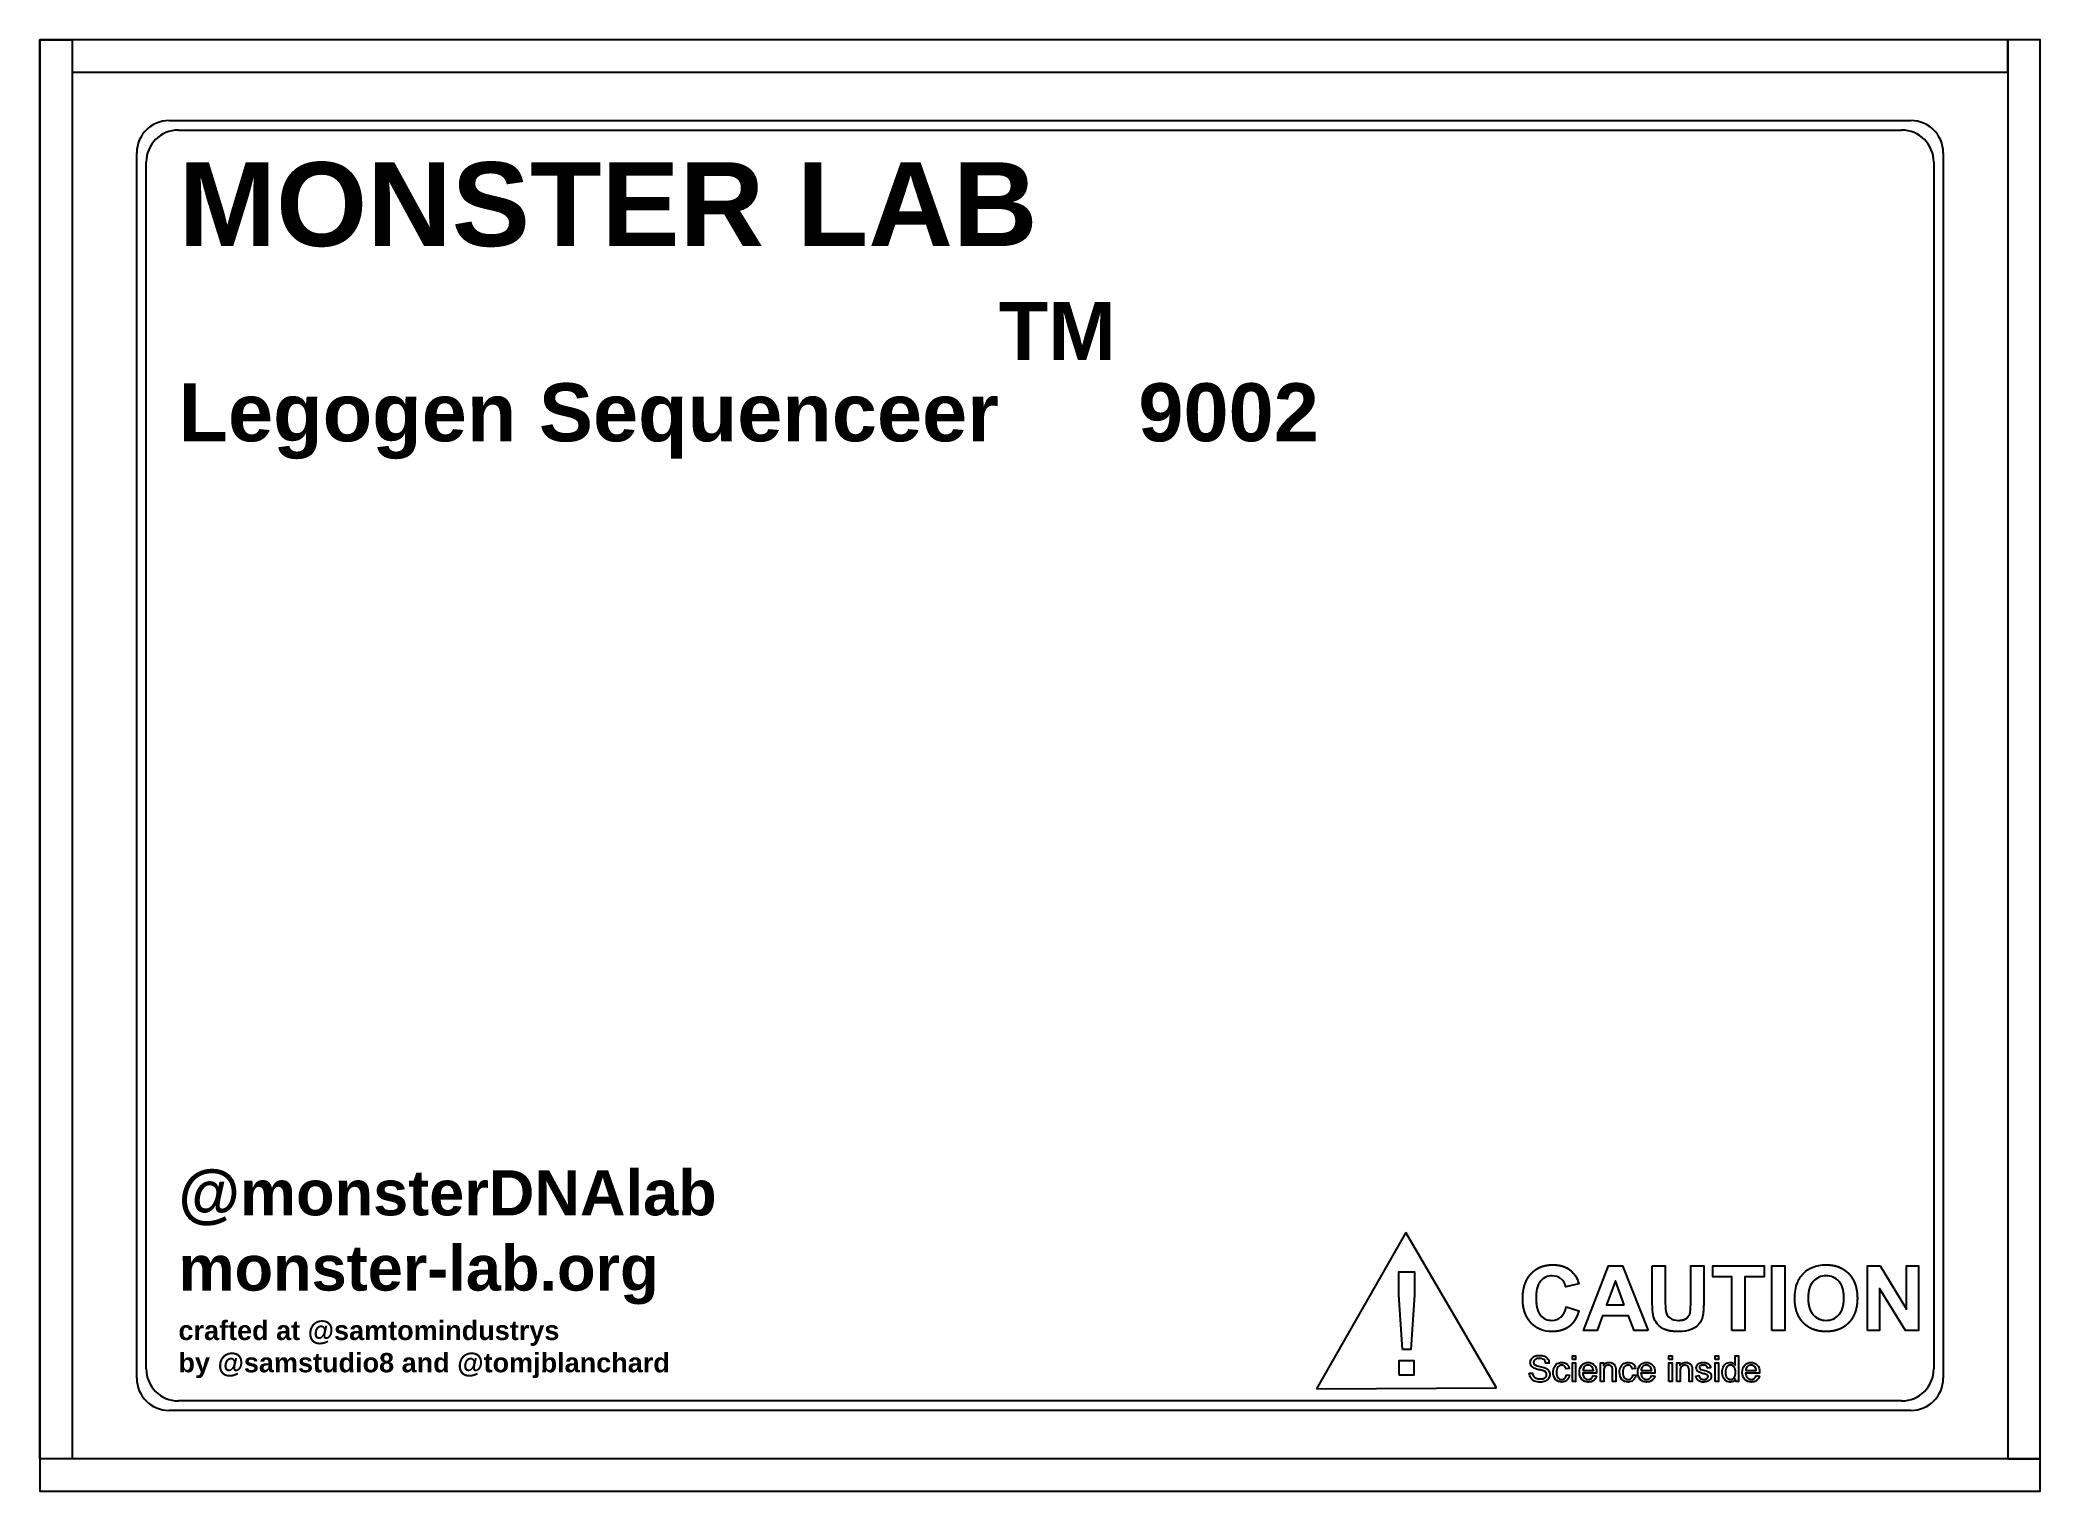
# Model space of a CAD drawing. Header units: millimetres. Extents: x -155 to 155, y -112 to 112.
import ezdxf

# ---------------------------------------------------------------- set-up
doc = ezdxf.new("R2010")
doc.units = ezdxf.units.MM
doc.layers.get('0').update_dxf_attribs({"lineweight": 25, "true_color": 0xffffff})
doc.styles.add('textstyle0', font='')
doc.styles.add('textstyle1', font='')
doc.styles.get('textstyle0').set_extended_font_data('Arial', bold=True)
doc.styles.get('textstyle1').set_extended_font_data('Arial', bold=True)

msp = doc.modelspace()

# ---------------------------------------------------------------- texts
at = {"char_height": 5}
for s, insert, attachment_point, style in [('\\H13;MONSTER LAB\\H10;\\P\\H9;Legogen Sequenceer\\STM^ ; 9002', (-133.54, 93.54), 1, 'textstyle0'), ('\\H7;@monsterDNAlab\\H6;\\P\\H7;monster-lab.org\\H6;\\P\\H3;crafted at @samtomindustrys\\Pby @samstudio8 and @tomjblanchard', (-133.54, -95), 7, 'textstyle1')]:
    msp.add_mtext(s, dxfattribs=dict(at, insert=insert, attachment_point=attachment_point, style=style))

# ---------------------------------------------------------------- linework, layer by layer
for p, q in [((-135, 100), (135, 100)), ((-133.54, 98.54), (133.54, 98.54)), ((-140, -95), (-140, 95)), ((-138.54, -93.54), (-138.54, 93.54)), ((138.54, 93.54), (138.54, -93.54)), ((140, 95), (140, -95)), ((56.71, -72.39), (42.85, -96.64)), ((70.78, -96.52), (56.71, -72.39)), ((133.54, -98.54), (-133.54, -98.54)), ((42.85, -96.64), (70.78, -96.52)), ((135, -100), (-135, -100))]:
    msp.add_line(p, q)
at = {"flags": 128}
for points in [[(-155, -112.5), (155, -112.5), (155, 112.5), (-155, 112.5)], [(-150, -107.5), (-155, -107.5), (-155, 112.5), (-150, 112.5)], [(-150, 107.5), (150, 107.5), (150, 112.5), (-150, 112.5)], [(155, 112.5), (150, 112.5), (150, -107.5), (155, -107.5)], [(56.2, -90.54), (55.6, -82.06), (55.6, -78.52), (58.03, -78.52), (58.03, -82.06), (57.47, -90.54)], [(94.27, -87.6), (92.08, -87.6), (91.2, -85.33), (87.21, -85.33), (86.38, -87.6), (84.24, -87.6), (88.13, -77.6), (90.27, -77.6)], [(90.55, -83.64), (89.18, -79.93), (87.83, -83.64)], [(107.25, -87.6), (107.25, -79.29), (104.29, -79.29), (104.29, -77.6), (112.23, -77.6), (112.23, -79.29), (109.27, -79.29), (109.27, -87.6)], [(113.45, -87.6), (113.45, -77.6), (115.47, -77.6), (115.47, -87.6)], [(128.24, -87.6), (128.24, -77.6), (130.2, -77.6), (134.29, -84.28), (134.29, -77.6), (136.17, -77.6), (136.17, -87.6), (134.14, -87.6), (130.11, -81.08), (130.11, -87.6)], [(55.69, -94.52), (55.69, -92.28), (57.95, -92.28), (57.95, -94.52)], [(82.52, -92.1), (82.52, -91.54), (83.01, -91.54), (83.01, -92.1)], [(82.52, -95.54), (82.52, -92.64), (83.01, -92.64), (83.01, -95.54)], [(97.48, -92.1), (97.48, -91.54), (97.97, -91.54), (97.97, -92.1)], [(97.48, -95.54), (97.48, -92.64), (97.97, -92.64), (97.97, -95.54)], [(104.66, -92.1), (104.66, -91.54), (105.15, -91.54), (105.15, -92.1)], [(104.66, -95.54), (104.66, -92.64), (105.15, -92.64), (105.15, -95.54)], [(155, -107.5), (-155, -107.5), (-155, -112.5), (155, -112.5)]]:
    msp.add_lwpolyline(points, close=True, dxfattribs=at)
for points in [[(81.57, -83.92), (83.53, -84.54), (83.52, -84.55), (83.52, -84.57), (83.52, -84.58), (83.51, -84.59), (83.51, -84.61), (83.51, -84.62), (83.5, -84.63), (83.5, -84.64), (83.49, -84.66), (83.49, -84.67), (83.49, -84.68), (83.48, -84.69), (83.48, -84.71), (83.48, -84.72), (83.47, -84.73), (83.47, -84.74), (83.46, -84.76), (83.46, -84.77), (83.46, -84.78), (83.45, -84.79), (83.45, -84.8), (83.45, -84.82), (83.44, -84.83), (83.44, -84.84), (83.43, -84.85), (83.43, -84.87), (83.43, -84.88), (83.42, -84.89), (83.42, -84.9), (83.41, -84.91), (83.41, -84.93), (83.41, -84.94), (83.4, -84.95), (83.4, -84.96), (83.39, -84.97), (83.39, -84.99), (83.38, -85), (83.38, -85.01), (83.38, -85.02), (83.37, -85.03), (83.37, -85.04), (83.36, -85.06), (83.36, -85.07), (83.35, -85.08), (83.35, -85.09), (83.35, -85.1), (83.34, -85.11), (83.34, -85.13), (83.33, -85.14), (83.33, -85.15), (83.32, -85.16), (83.32, -85.17), (83.32, -85.18), (83.31, -85.19), (83.31, -85.21), (83.3, -85.22), (83.3, -85.23), (83.29, -85.24), (83.29, -85.25), (83.28, -85.26), (83.28, -85.27), (83.27, -85.29), (83.27, -85.3), (83.26, -85.31), (83.26, -85.32), (83.26, -85.33), (83.25, -85.34), (83.25, -85.35), (83.24, -85.36), (83.24, -85.37), (83.23, -85.38), (83.23, -85.4), (83.22, -85.41), (83.22, -85.42), (83.21, -85.43), (83.21, -85.44), (83.2, -85.45), (83.2, -85.46), (83.19, -85.47), (83.19, -85.48), (83.18, -85.49), (83.18, -85.5), (83.17, -85.51), (83.17, -85.53), (83.16, -85.54), (83.16, -85.55), (83.15, -85.56), (83.15, -85.57), (83.14, -85.58), (83.14, -85.59), (83.13, -85.6), (83.13, -85.61), (83.12, -85.62), (83.12, -85.63), (83.11, -85.64), (83.11, -85.65), (83.1, -85.66), (83.09, -85.67), (83.09, -85.68), (83.08, -85.69), (83.08, -85.7), (83.07, -85.71), (83.07, -85.72), (83.06, -85.73), (83.06, -85.74), (83.05, -85.75), (83.05, -85.76), (83.04, -85.77), (83.04, -85.78), (83.03, -85.79), (83.02, -85.8), (83.02, -85.81), (83.01, -85.82), (83.01, -85.83), (83, -85.84), (83, -85.85), (82.99, -85.86), (82.99, -85.87), (82.98, -85.88), (82.97, -85.89), (82.97, -85.9), (82.96, -85.91), (82.96, -85.92), (82.95, -85.93), (82.95, -85.94), (82.94, -85.95), (82.93, -85.96), (82.93, -85.97), (82.92, -85.98), (82.92, -85.99), (82.91, -86), (82.9, -86.01), (82.9, -86.02), (82.89, -86.02), (82.89, -86.03), (82.88, -86.04), (82.87, -86.05), (82.87, -86.06), (82.86, -86.07), (82.86, -86.08), (82.85, -86.09), (82.84, -86.1), (82.84, -86.11), (82.83, -86.12), (82.83, -86.13), (82.82, -86.14), (82.81, -86.14), (82.81, -86.15), (82.8, -86.16), (82.79, -86.17), (82.79, -86.18), (82.78, -86.19), (82.78, -86.2), (82.77, -86.21), (82.76, -86.22), (82.76, -86.22), (82.75, -86.23), (82.74, -86.24), (82.74, -86.25), (82.73, -86.26), (82.72, -86.27), (82.72, -86.28), (82.71, -86.28), (82.71, -86.29), (82.7, -86.3), (82.69, -86.31), (82.69, -86.32), (82.68, -86.33), (82.67, -86.34), (82.67, -86.34), (82.66, -86.35), (82.65, -86.36), (82.65, -86.37), (82.64, -86.38), (82.63, -86.39), (82.63, -86.39), (82.62, -86.4), (82.61, -86.41), (82.61, -86.42), (82.6, -86.43), (82.59, -86.44), (82.59, -86.44), (82.58, -86.45), (82.57, -86.46), (82.56, -86.47), (82.56, -86.48), (82.55, -86.48), (82.54, -86.49), (82.54, -86.5), (82.53, -86.51), (82.52, -86.52), (82.52, -86.52), (82.51, -86.53), (82.5, -86.54), (82.49, -86.55), (82.49, -86.55), (82.48, -86.56), (82.47, -86.57), (82.47, -86.58), (82.46, -86.59), (82.45, -86.59), (82.45, -86.6), (82.44, -86.61), (82.43, -86.62), (82.42, -86.62), (82.42, -86.63), (82.41, -86.64), (82.4, -86.65), (82.39, -86.65), (82.39, -86.66), (82.38, -86.67), (82.37, -86.68), (82.36, -86.68), (82.36, -86.69), (82.35, -86.7), (82.34, -86.7), (82.34, -86.71), (82.33, -86.72), (82.32, -86.73), (82.31, -86.73), (82.3, -86.74), (82.3, -86.75), (82.29, -86.75), (82.28, -86.76), (82.27, -86.77), (82.27, -86.78), (82.26, -86.78), (82.25, -86.79), (82.24, -86.8), (82.24, -86.8), (82.23, -86.81), (82.22, -86.82), (82.21, -86.82), (82.21, -86.83), (82.2, -86.84), (82.19, -86.84), (82.18, -86.85), (82.17, -86.86), (82.17, -86.86), (82.16, -86.87), (82.15, -86.88), (82.14, -86.88), (82.13, -86.89), (82.13, -86.9), (82.12, -86.9), (82.11, -86.91), (82.1, -86.92), (82.09, -86.92), (82.09, -86.93), (82.08, -86.94), (82.07, -86.94), (82.06, -86.95), (82.05, -86.95), (82.05, -86.96), (82.04, -86.97), (82.03, -86.97), (82.02, -86.98), (82.01, -86.99), (82.01, -86.99), (82, -87), (81.99, -87), (81.98, -87.01), (81.97, -87.02), (81.96, -87.02), (81.96, -87.03), (81.95, -87.03), (81.94, -87.04), (81.93, -87.05), (81.92, -87.05), (81.91, -87.06), (81.91, -87.06), (81.9, -87.07), (81.89, -87.08), (81.88, -87.08), (81.87, -87.09), (81.86, -87.09), (81.85, -87.1), (81.85, -87.1), (81.84, -87.11), (81.83, -87.12), (81.82, -87.12), (81.81, -87.13), (81.8, -87.13), (81.79, -87.14), (81.79, -87.14), (81.78, -87.15), (81.77, -87.15), (81.76, -87.16), (81.75, -87.17), (81.74, -87.17), (81.73, -87.18), (81.72, -87.18), (81.72, -87.19), (81.71, -87.19), (81.7, -87.2), (81.69, -87.2), (81.68, -87.21), (81.67, -87.21), (81.66, -87.22), (81.65, -87.22), (81.64, -87.23), (81.64, -87.23), (81.63, -87.24), (81.62, -87.24), (81.61, -87.25), (81.6, -87.25), (81.59, -87.26), (81.58, -87.26), (81.57, -87.27), (81.56, -87.27), (81.55, -87.28), (81.54, -87.28), (81.54, -87.29), (81.53, -87.29), (81.52, -87.3), (81.51, -87.3), (81.5, -87.31), (81.49, -87.31), (81.48, -87.32), (81.47, -87.32), (81.46, -87.33), (81.45, -87.33), (81.44, -87.34), (81.43, -87.34), (81.42, -87.34), (81.42, -87.35), (81.41, -87.35), (81.4, -87.36), (81.39, -87.36), (81.38, -87.37), (81.37, -87.37), (81.36, -87.38), (81.35, -87.38), (81.34, -87.38), (81.33, -87.39), (81.32, -87.39), (81.31, -87.4), (81.3, -87.4), (81.29, -87.41), (81.28, -87.41), (81.27, -87.41), (81.26, -87.42), (81.25, -87.42), (81.24, -87.43), (81.23, -87.43), (81.22, -87.43), (81.21, -87.44), (81.2, -87.44), (81.19, -87.45), (81.19, -87.45), (81.18, -87.45), (81.17, -87.46), (81.16, -87.46), (81.15, -87.47), (81.14, -87.47), (81.13, -87.47), (81.12, -87.48), (81.11, -87.48), (81.1, -87.48), (81.09, -87.49), (81.08, -87.49), (81.07, -87.5), (81.06, -87.5), (81.05, -87.5), (81.04, -87.51), (81.03, -87.51), (81.02, -87.51), (81.01, -87.52), (81, -87.52), (80.99, -87.52), (80.98, -87.53), (80.97, -87.53), (80.96, -87.53), (80.94, -87.54), (80.93, -87.54), (80.92, -87.54), (80.91, -87.55), (80.9, -87.55), (80.89, -87.55), (80.88, -87.56), (80.87, -87.56), (80.86, -87.56), (80.85, -87.57), (80.84, -87.57), (80.83, -87.57), (80.82, -87.58), (80.81, -87.58), (80.8, -87.58), (80.79, -87.58), (80.78, -87.59), (80.77, -87.59), (80.76, -87.59), (80.75, -87.6), (80.74, -87.6), (80.73, -87.6), (80.72, -87.6), (80.71, -87.61), (80.7, -87.61), (80.68, -87.61), (80.67, -87.62), (80.66, -87.62), (80.65, -87.62), (80.64, -87.62), (80.63, -87.63), (80.62, -87.63), (80.61, -87.63), (80.6, -87.63), (80.59, -87.64), (80.58, -87.64), (80.57, -87.64), (80.56, -87.64), (80.54, -87.65), (80.53, -87.65), (80.52, -87.65), (80.51, -87.65), (80.5, -87.66), (80.49, -87.66), (80.48, -87.66), (80.47, -87.66), (80.46, -87.67), (80.45, -87.67), (80.44, -87.67), (80.42, -87.67), (80.41, -87.67), (80.4, -87.68), (80.39, -87.68), (80.38, -87.68), (80.37, -87.68), (80.36, -87.68), (80.35, -87.69), (80.34, -87.69), (80.32, -87.69), (80.31, -87.69), (80.3, -87.69), (80.29, -87.7), (80.28, -87.7), (80.27, -87.7), (80.26, -87.7), (80.25, -87.7), (80.23, -87.71), (80.22, -87.71), (80.21, -87.71), (80.2, -87.71), (80.19, -87.71), (80.18, -87.71), (80.17, -87.72), (80.15, -87.72), (80.14, -87.72), (80.13, -87.72), (80.12, -87.72), (80.11, -87.72), (80.1, -87.72), (80.09, -87.73), (80.07, -87.73), (80.06, -87.73), (80.05, -87.73), (80.04, -87.73), (80.03, -87.73), (80.02, -87.73), (80, -87.74), (79.99, -87.74), (79.98, -87.74), (79.97, -87.74), (79.96, -87.74), (79.95, -87.74), (79.93, -87.74), (79.92, -87.74), (79.91, -87.74), (79.9, -87.75), (79.89, -87.75), (79.87, -87.75), (79.86, -87.75), (79.85, -87.75), (79.84, -87.75), (79.83, -87.75), (79.81, -87.75), (79.8, -87.75), (79.79, -87.75), (79.78, -87.76), (79.77, -87.76), (79.75, -87.76), (79.74, -87.76), (79.73, -87.76), (79.72, -87.76), (79.71, -87.76), (79.69, -87.76), (79.68, -87.76), (79.67, -87.76), (79.66, -87.76), (79.65, -87.76), (79.63, -87.76), (79.62, -87.76), (79.61, -87.76), (79.6, -87.76), (79.58, -87.76), (79.57, -87.77), (79.56, -87.77), (79.55, -87.77), (79.53, -87.77), (79.52, -87.77), (79.51, -87.77), (79.5, -87.77), (79.49, -87.77), (79.47, -87.77), (79.46, -87.77), (79.45, -87.77), (79.44, -87.77), (79.42, -87.77), (79.41, -87.77), (79.4, -87.77), (79.39, -87.77), (79.37, -87.77, -0.215668), (76.1, -86.41), (76.09, -86.4), (76.08, -86.39), (76.07, -86.38), (76.06, -86.36), (76.05, -86.35), (76.04, -86.34), (76.03, -86.33), (76.02, -86.32), (76.01, -86.31), (76, -86.3), (75.99, -86.29), (75.98, -86.28), (75.97, -86.27), (75.96, -86.26), (75.95, -86.24), (75.94, -86.23), (75.93, -86.22), (75.92, -86.21), (75.92, -86.2), (75.91, -86.19), (75.9, -86.18), (75.89, -86.17), (75.88, -86.15), (75.87, -86.14), (75.86, -86.13), (75.85, -86.12), (75.84, -86.11), (75.83, -86.1), (75.82, -86.09), (75.82, -86.07), (75.81, -86.06), (75.8, -86.05), (75.79, -86.04), (75.78, -86.03), (75.77, -86.02), (75.76, -86), (75.75, -85.99), (75.75, -85.98), (75.74, -85.97), (75.73, -85.96), (75.72, -85.95), (75.71, -85.93), (75.7, -85.92), (75.7, -85.91), (75.69, -85.9), (75.68, -85.89), (75.67, -85.87), (75.66, -85.86), (75.65, -85.85), (75.65, -85.84), (75.64, -85.83), (75.63, -85.81), (75.62, -85.8), (75.61, -85.79), (75.61, -85.78), (75.6, -85.76), (75.59, -85.75), (75.58, -85.74), (75.58, -85.73), (75.57, -85.71), (75.56, -85.7), (75.55, -85.69), (75.55, -85.68), (75.54, -85.66), (75.53, -85.65), (75.52, -85.64), (75.52, -85.63), (75.51, -85.61), (75.5, -85.6), (75.49, -85.59), (75.49, -85.58), (75.48, -85.56), (75.47, -85.55), (75.46, -85.54), (75.46, -85.52), (75.45, -85.51), (75.44, -85.5), (75.44, -85.49), (75.43, -85.47), (75.42, -85.46), (75.42, -85.45), (75.41, -85.43), (75.4, -85.42), (75.4, -85.41), (75.39, -85.39), (75.38, -85.38), (75.38, -85.37), (75.37, -85.35), (75.36, -85.34), (75.36, -85.33), (75.35, -85.31), (75.34, -85.3), (75.34, -85.29), (75.33, -85.27), (75.32, -85.26), (75.32, -85.25), (75.31, -85.23), (75.3, -85.22), (75.3, -85.21), (75.29, -85.19), (75.29, -85.18), (75.28, -85.16), (75.27, -85.15), (75.27, -85.14), (75.26, -85.12), (75.26, -85.11), (75.25, -85.1), (75.24, -85.08), (75.24, -85.07), (75.23, -85.05), (75.23, -85.04), (75.22, -85.03), (75.22, -85.01), (75.21, -85), (75.21, -84.98), (75.2, -84.97), (75.19, -84.95), (75.19, -84.94), (75.18, -84.93), (75.18, -84.91), (75.17, -84.9), (75.17, -84.88), (75.16, -84.87), (75.16, -84.85), (75.15, -84.84), (75.15, -84.83), (75.14, -84.81), (75.14, -84.8), (75.13, -84.78), (75.13, -84.77), (75.12, -84.75), (75.12, -84.74), (75.11, -84.72), (75.11, -84.71), (75.1, -84.69), (75.1, -84.68), (75.09, -84.66), (75.09, -84.65), (75.08, -84.63), (75.08, -84.62), (75.08, -84.61), (75.07, -84.59), (75.07, -84.58), (75.06, -84.56), (75.06, -84.55), (75.05, -84.53), (75.05, -84.51), (75.04, -84.5), (75.04, -84.48), (75.04, -84.47), (75.03, -84.45), (75.03, -84.44), (75.02, -84.42), (75.02, -84.41), (75.02, -84.39), (75.01, -84.38), (75.01, -84.36), (75, -84.35), (75, -84.33), (75, -84.32), (74.99, -84.3), (74.99, -84.28), (74.99, -84.27), (74.98, -84.25), (74.98, -84.24), (74.97, -84.22), (74.97, -84.21), (74.97, -84.19), (74.96, -84.18), (74.96, -84.16), (74.96, -84.14), (74.95, -84.13), (74.95, -84.11), (74.95, -84.1), (74.94, -84.08), (74.94, -84.06), (74.94, -84.05), (74.94, -84.03), (74.93, -84.02), (74.93, -84), (74.93, -83.98), (74.92, -83.97), (74.92, -83.95), (74.92, -83.93), (74.91, -83.92), (74.91, -83.9), (74.91, -83.89), (74.91, -83.87), (74.9, -83.85), (74.9, -83.84), (74.9, -83.82), (74.9, -83.8), (74.89, -83.79), (74.89, -83.77), (74.89, -83.75), (74.89, -83.74), (74.88, -83.72), (74.88, -83.7), (74.88, -83.69), (74.88, -83.67), (74.88, -83.65), (74.87, -83.64), (74.87, -83.62), (74.87, -83.6), (74.87, -83.59), (74.87, -83.57), (74.86, -83.55), (74.86, -83.54), (74.86, -83.52), (74.86, -83.5), (74.86, -83.49), (74.85, -83.47), (74.85, -83.45), (74.85, -83.43), (74.85, -83.42), (74.85, -83.4), (74.85, -83.38), (74.84, -83.36), (74.84, -83.35), (74.84, -83.33), (74.84, -83.31), (74.84, -83.3), (74.84, -83.28), (74.84, -83.26), (74.84, -83.24), (74.83, -83.23), (74.83, -83.21), (74.83, -83.19), (74.83, -83.17), (74.83, -83.16), (74.83, -83.14), (74.83, -83.12), (74.83, -83.1), (74.83, -83.08), (74.82, -83.07), (74.82, -83.05), (74.82, -83.03), (74.82, -83.01), (74.82, -83), (74.82, -82.98), (74.82, -82.96), (74.82, -82.94), (74.82, -82.92), (74.82, -82.91), (74.82, -82.89), (74.82, -82.87), (74.82, -82.85), (74.82, -82.83), (74.82, -82.81), (74.82, -82.8), (74.82, -82.78), (74.82, -82.76), (74.82, -82.74), (74.82, -82.72), (74.82, -82.7), (74.82, -82.69), (74.82, -82.67), (74.82, -82.65), (74.82, -82.63), (74.82, -82.61), (74.82, -82.59), (74.82, -82.57), (74.82, -82.55), (74.82, -82.53), (74.82, -82.51), (74.82, -82.49), (74.82, -82.47), (74.82, -82.45), (74.82, -82.44), (74.82, -82.42), (74.82, -82.4), (74.82, -82.38), (74.82, -82.36), (74.82, -82.34), (74.82, -82.32), (74.82, -82.3), (74.82, -82.28), (74.83, -82.27), (74.83, -82.25), (74.83, -82.23), (74.83, -82.21), (74.83, -82.19), (74.83, -82.17), (74.83, -82.15), (74.83, -82.13), (74.83, -82.12), (74.84, -82.1), (74.84, -82.08), (74.84, -82.06), (74.84, -82.04), (74.84, -82.02), (74.84, -82.01), (74.84, -81.99), (74.84, -81.97), (74.85, -81.95), (74.85, -81.93), (74.85, -81.92), (74.85, -81.9), (74.85, -81.88), (74.85, -81.86), (74.86, -81.84), (74.86, -81.83), (74.86, -81.81), (74.86, -81.79), (74.86, -81.77), (74.87, -81.75), (74.87, -81.74), (74.87, -81.72), (74.87, -81.7), (74.87, -81.68), (74.88, -81.67), (74.88, -81.65), (74.88, -81.63), (74.88, -81.61), (74.88, -81.59), (74.89, -81.58), (74.89, -81.56), (74.89, -81.54), (74.89, -81.53), (74.9, -81.51), (74.9, -81.49), (74.9, -81.47), (74.9, -81.46), (74.91, -81.44), (74.91, -81.42), (74.91, -81.4), (74.92, -81.39), (74.92, -81.37), (74.92, -81.35), (74.92, -81.34), (74.93, -81.32), (74.93, -81.3), (74.93, -81.29), (74.94, -81.27), (74.94, -81.25), (74.94, -81.23), (74.95, -81.22), (74.95, -81.2), (74.95, -81.18), (74.96, -81.17), (74.96, -81.15), (74.96, -81.13), (74.97, -81.12), (74.97, -81.1), (74.97, -81.09), (74.98, -81.07), (74.98, -81.05), (74.98, -81.04), (74.99, -81.02), (74.99, -81), (74.99, -80.99), (75, -80.97), (75, -80.95), (75.01, -80.94), (75.01, -80.92), (75.01, -80.91), (75.02, -80.89), (75.02, -80.87), (75.03, -80.86), (75.03, -80.84), (75.03, -80.83), (75.04, -80.81), (75.04, -80.79), (75.05, -80.78), (75.05, -80.76), (75.05, -80.75), (75.06, -80.73), (75.06, -80.72), (75.07, -80.7), (75.07, -80.68), (75.08, -80.67), (75.08, -80.65), (75.09, -80.64), (75.09, -80.62), (75.09, -80.61), (75.1, -80.59), (75.1, -80.58), (75.11, -80.56), (75.11, -80.54), (75.12, -80.53), (75.12, -80.51), (75.13, -80.5), (75.13, -80.48), (75.14, -80.47), (75.14, -80.45), (75.15, -80.44), (75.15, -80.42), (75.16, -80.41), (75.16, -80.39), (75.17, -80.38), (75.17, -80.36), (75.18, -80.35), (75.19, -80.33), (75.19, -80.32), (75.2, -80.3), (75.2, -80.29), (75.21, -80.27), (75.21, -80.26), (75.22, -80.25), (75.22, -80.23), (75.23, -80.22), (75.24, -80.2), (75.24, -80.19), (75.25, -80.17), (75.25, -80.16), (75.26, -80.14), (75.26, -80.13), (75.27, -80.11), (75.28, -80.1), (75.28, -80.09), (75.29, -80.07), (75.3, -80.06), (75.3, -80.04), (75.31, -80.03), (75.31, -80.02), (75.32, -80), (75.33, -79.99), (75.33, -79.97), (75.34, -79.96), (75.35, -79.95), (75.35, -79.93), (75.36, -79.92), (75.36, -79.9), (75.37, -79.89), (75.38, -79.88), (75.38, -79.86), (75.39, -79.85), (75.4, -79.83), (75.41, -79.82), (75.41, -79.81), (75.42, -79.79), (75.43, -79.78), (75.43, -79.77), (75.44, -79.75), (75.45, -79.74), (75.45, -79.73), (75.46, -79.71), (75.47, -79.7), (75.48, -79.69), (75.48, -79.67), (75.49, -79.66), (75.5, -79.65), (75.5, -79.63), (75.51, -79.62), (75.52, -79.61), (75.53, -79.59), (75.53, -79.58), (75.54, -79.57), (75.55, -79.56), (75.56, -79.54), (75.56, -79.53), (75.57, -79.52), (75.58, -79.5), (75.59, -79.49), (75.6, -79.48), (75.6, -79.47), (75.61, -79.45), (75.62, -79.44), (75.63, -79.43), (75.63, -79.42), (75.64, -79.4), (75.65, -79.39), (75.66, -79.38), (75.67, -79.37), (75.68, -79.35), (75.68, -79.34), (75.69, -79.33), (75.7, -79.32), (75.71, -79.3), (75.72, -79.29), (75.73, -79.28), (75.73, -79.27), (75.74, -79.26), (75.75, -79.24), (75.76, -79.23), (75.77, -79.22), (75.78, -79.21), (75.79, -79.19), (75.79, -79.18), (75.8, -79.17), (75.81, -79.16), (75.82, -79.15), (75.83, -79.14), (75.84, -79.12), (75.85, -79.11), (75.86, -79.1), (75.87, -79.09), (75.88, -79.08), (75.88, -79.07), (75.89, -79.05), (75.9, -79.04), (75.91, -79.03), (75.92, -79.02), (75.93, -79.01), (75.94, -79), (75.95, -78.99), (75.96, -78.97), (75.97, -78.96), (75.98, -78.95), (75.99, -78.94), (76, -78.93), (76.01, -78.92), (76.02, -78.91), (76.03, -78.9), (76.04, -78.88), (76.05, -78.87), (76.06, -78.86), (76.07, -78.85), (76.08, -78.84), (76.09, -78.83), (76.1, -78.82), (76.11, -78.81), (76.12, -78.8), (76.13, -78.79), (76.14, -78.78), (76.15, -78.77), (76.16, -78.75), (76.17, -78.74), (76.18, -78.73), (76.19, -78.72), (76.2, -78.71), (76.21, -78.7), (76.22, -78.69), (76.23, -78.68), (76.24, -78.67), (76.25, -78.66), (76.26, -78.65), (76.27, -78.64), (76.28, -78.63), (76.29, -78.62), (76.3, -78.61), (76.31, -78.6), (76.32, -78.59), (76.33, -78.58), (76.34, -78.57), (76.35, -78.56), (76.37, -78.55), (76.38, -78.54), (76.39, -78.53), (76.4, -78.52), (76.41, -78.51), (76.42, -78.5), (76.43, -78.49), (76.44, -78.48), (76.45, -78.48), (76.46, -78.47), (76.47, -78.46), (76.48, -78.45), (76.5, -78.44), (76.51, -78.43), (76.52, -78.42), (76.53, -78.41), (76.54, -78.4), (76.55, -78.39), (76.56, -78.38), (76.57, -78.37), (76.58, -78.37), (76.6, -78.36), (76.61, -78.35), (76.62, -78.34), (76.63, -78.33), (76.64, -78.32), (76.65, -78.31), (76.66, -78.3), (76.67, -78.3), (76.69, -78.29), (76.7, -78.28), (76.71, -78.27), (76.72, -78.26), (76.73, -78.25), (76.74, -78.25), (76.75, -78.24), (76.77, -78.23), (76.78, -78.22), (76.79, -78.21), (76.8, -78.2), (76.81, -78.2), (76.82, -78.19), (76.84, -78.18), (76.85, -78.17), (76.86, -78.16), (76.87, -78.16), (76.88, -78.15), (76.89, -78.14), (76.91, -78.13), (76.92, -78.13), (76.93, -78.12), (76.94, -78.11), (76.95, -78.1), (76.97, -78.09), (76.98, -78.09), (76.99, -78.08), (77, -78.07), (77.01, -78.07), (77.03, -78.06), (77.04, -78.05), (77.05, -78.04), (77.06, -78.04), (77.08, -78.03), (77.09, -78.02), (77.1, -78.01), (77.11, -78.01), (77.12, -78), (77.14, -77.99), (77.15, -77.99), (77.16, -77.98), (77.17, -77.97), (77.19, -77.97), (77.2, -77.96), (77.21, -77.95), (77.22, -77.95), (77.24, -77.94), (77.25, -77.93), (77.26, -77.93), (77.27, -77.92), (77.29, -77.91), (77.3, -77.91), (77.31, -77.9), (77.33, -77.9), (77.34, -77.89), (77.35, -77.88), (77.36, -77.88), (77.38, -77.87), (77.39, -77.86), (77.4, -77.86), (77.41, -77.85), (77.43, -77.85), (77.44, -77.84), (77.45, -77.83), (77.47, -77.83), (77.48, -77.82), (77.49, -77.82), (77.51, -77.81), (77.52, -77.81), (77.53, -77.8), (77.54, -77.79), (77.56, -77.79), (77.57, -77.78), (77.58, -77.78), (77.6, -77.77), (77.61, -77.77), (77.62, -77.76), (77.64, -77.76), (77.65, -77.75), (77.66, -77.75), (77.68, -77.74), (77.69, -77.74), (77.7, -77.73), (77.72, -77.73), (77.73, -77.72), (77.74, -77.72), (77.76, -77.71), (77.77, -77.71), (77.79, -77.7), (77.8, -77.7), (77.81, -77.69), (77.83, -77.69), (77.84, -77.68), (77.85, -77.68), (77.87, -77.67), (77.88, -77.67), (77.9, -77.66), (77.91, -77.66), (77.92, -77.66), (77.94, -77.65), (77.95, -77.65), (77.96, -77.64), (77.98, -77.64), (77.99, -77.63), (78.01, -77.63), (78.02, -77.63), (78.03, -77.62), (78.05, -77.62), (78.06, -77.61), (78.08, -77.61), (78.09, -77.61), (78.1, -77.6), (78.12, -77.6), (78.13, -77.59), (78.15, -77.59), (78.16, -77.59), (78.18, -77.58), (78.19, -77.58), (78.2, -77.58), (78.22, -77.57), (78.23, -77.57), (78.25, -77.57), (78.26, -77.56), (78.28, -77.56), (78.29, -77.56), (78.31, -77.55), (78.32, -77.55), (78.33, -77.55), (78.35, -77.54), (78.36, -77.54), (78.38, -77.54), (78.39, -77.53), (78.41, -77.53), (78.42, -77.53), (78.44, -77.52), (78.45, -77.52), (78.47, -77.52), (78.48, -77.52), (78.5, -77.51), (78.51, -77.51), (78.53, -77.51), (78.54, -77.51), (78.56, -77.5), (78.57, -77.5), (78.59, -77.5), (78.6, -77.5), (78.62, -77.49), (78.63, -77.49), (78.65, -77.49), (78.66, -77.49), (78.68, -77.48), (78.69, -77.48), (78.71, -77.48), (78.72, -77.48), (78.74, -77.48), (78.75, -77.47), (78.77, -77.47), (78.78, -77.47), (78.8, -77.47), (78.81, -77.47), (78.83, -77.46), (78.84, -77.46), (78.86, -77.46), (78.87, -77.46), (78.89, -77.46), (78.91, -77.46), (78.92, -77.45), (78.94, -77.45), (78.95, -77.45), (78.97, -77.45), (78.98, -77.45), (79, -77.45), (79.01, -77.45), (79.03, -77.44), (79.05, -77.44), (79.06, -77.44), (79.08, -77.44), (79.09, -77.44), (79.11, -77.44), (79.12, -77.44), (79.14, -77.44), (79.16, -77.44), (79.17, -77.44), (79.19, -77.43), (79.2, -77.43), (79.22, -77.43), (79.24, -77.43), (79.25, -77.43), (79.27, -77.43), (79.28, -77.43), (79.3, -77.43), (79.32, -77.43), (79.33, -77.43), (79.35, -77.43), (79.37, -77.43), (79.38, -77.43), (79.4, -77.43), (79.41, -77.43), (79.43, -77.43), (79.45, -77.43), (79.46, -77.43), (79.48, -77.43), (79.5, -77.43), (79.51, -77.43), (79.52, -77.43), (79.54, -77.43), (79.55, -77.43), (79.57, -77.43), (79.58, -77.43), (79.6, -77.43), (79.61, -77.43), (79.62, -77.43), (79.64, -77.43), (79.65, -77.43), (79.67, -77.43), (79.68, -77.43), (79.69, -77.43), (79.71, -77.43), (79.72, -77.43), (79.74, -77.43), (79.75, -77.43), (79.76, -77.43), (79.78, -77.43), (79.79, -77.43), (79.81, -77.44), (79.82, -77.44), (79.83, -77.44), (79.85, -77.44), (79.86, -77.44), (79.88, -77.44), (79.89, -77.44), (79.9, -77.44), (79.92, -77.44), (79.93, -77.44), (79.94, -77.44), (79.96, -77.45), (79.97, -77.45), (79.98, -77.45), (80, -77.45), (80.01, -77.45), (80.03, -77.45), (80.04, -77.45), (80.05, -77.45), (80.07, -77.45), (80.08, -77.46), (80.09, -77.46), (80.11, -77.46), (80.12, -77.46), (80.13, -77.46), (80.15, -77.46), (80.16, -77.47), (80.17, -77.47), (80.19, -77.47), (80.2, -77.47), (80.21, -77.47), (80.23, -77.47), (80.24, -77.48), (80.25, -77.48), (80.27, -77.48), (80.28, -77.48), (80.29, -77.48), (80.3, -77.48), (80.32, -77.49), (80.33, -77.49), (80.34, -77.49), (80.36, -77.49), (80.37, -77.49), (80.38, -77.5), (80.4, -77.5), (80.41, -77.5), (80.42, -77.5), (80.43, -77.51), (80.45, -77.51), (80.46, -77.51), (80.47, -77.51), (80.49, -77.52), (80.5, -77.52), (80.51, -77.52), (80.52, -77.52), (80.54, -77.53), (80.55, -77.53), (80.56, -77.53), (80.58, -77.53), (80.59, -77.54), (80.6, -77.54), (80.61, -77.54), (80.63, -77.54), (80.64, -77.55), (80.65, -77.55), (80.66, -77.55), (80.68, -77.56), (80.69, -77.56), (80.7, -77.56), (80.71, -77.56), (80.73, -77.57), (80.74, -77.57), (80.75, -77.57), (80.76, -77.58), (80.78, -77.58), (80.79, -77.58), (80.8, -77.59), (80.81, -77.59), (80.82, -77.59), (80.84, -77.6), (80.85, -77.6), (80.86, -77.6), (80.87, -77.61), (80.89, -77.61), (80.9, -77.61), (80.91, -77.62), (80.92, -77.62), (80.93, -77.62), (80.95, -77.63), (80.96, -77.63), (80.97, -77.63), (80.98, -77.64), (80.99, -77.64), (81.01, -77.65), (81.02, -77.65), (81.03, -77.65), (81.04, -77.66), (81.05, -77.66), (81.06, -77.67), (81.08, -77.67), (81.09, -77.67), (81.1, -77.68), (81.11, -77.68), (81.12, -77.69), (81.14, -77.69), (81.15, -77.69), (81.16, -77.7), (81.17, -77.7), (81.18, -77.71), (81.19, -77.71), (81.2, -77.72), (81.22, -77.72), (81.23, -77.72), (81.24, -77.73), (81.25, -77.73), (81.26, -77.74), (81.27, -77.74), (81.29, -77.75), (81.3, -77.75), (81.31, -77.76), (81.32, -77.76), (81.33, -77.77), (81.34, -77.77), (81.35, -77.78), (81.36, -77.78), (81.38, -77.78), (81.39, -77.79), (81.4, -77.79), (81.41, -77.8), (81.42, -77.8), (81.43, -77.81), (81.44, -77.81), (81.45, -77.82), (81.47, -77.82), (81.48, -77.83), (81.49, -77.84), (81.5, -77.84), (81.51, -77.85), (81.52, -77.85), (81.53, -77.86), (81.54, -77.86), (81.55, -77.87), (81.56, -77.87), (81.57, -77.88), (81.59, -77.88), (81.6, -77.89), (81.61, -77.89), (81.62, -77.9), (81.63, -77.91), (81.64, -77.91), (81.65, -77.92), (81.66, -77.92), (81.67, -77.93), (81.68, -77.93), (81.69, -77.94), (81.7, -77.95), (81.71, -77.95), (81.72, -77.96), (81.74, -77.96), (81.75, -77.97), (81.76, -77.98), (81.77, -77.98), (81.78, -77.99), (81.79, -77.99), (81.8, -78), (81.81, -78.01), (81.82, -78.01), (81.83, -78.02), (81.84, -78.02), (81.85, -78.03), (81.86, -78.04), (81.87, -78.04), (81.88, -78.05), (81.89, -78.06), (81.9, -78.06), (81.91, -78.07), (81.92, -78.08), (81.93, -78.08), (81.94, -78.09), (81.95, -78.1), (81.96, -78.1), (81.97, -78.11), (81.98, -78.12), (81.99, -78.12), (82, -78.13), (82.01, -78.14), (82.02, -78.14), (82.03, -78.15), (82.04, -78.16), (82.05, -78.16), (82.06, -78.17), (82.07, -78.18), (82.08, -78.18), (82.09, -78.19), (82.1, -78.2), (82.11, -78.21), (82.12, -78.21), (82.13, -78.22), (82.14, -78.23), (82.15, -78.24), (82.16, -78.24), (82.17, -78.25), (82.18, -78.26), (82.19, -78.26), (82.2, -78.27), (82.21, -78.28), (82.22, -78.29), (82.23, -78.29), (82.24, -78.3), (82.25, -78.31), (82.26, -78.32), (82.27, -78.33), (82.27, -78.33), (82.28, -78.34), (82.29, -78.35), (82.3, -78.36), (82.31, -78.36), (82.32, -78.37), (82.33, -78.38), (82.34, -78.39), (82.35, -78.4), (82.36, -78.4), (82.37, -78.41), (82.38, -78.42), (82.39, -78.43), (82.4, -78.44), (82.4, -78.44), (82.41, -78.45), (82.42, -78.46), (82.43, -78.47), (82.44, -78.48), (82.45, -78.49), (82.46, -78.49), (82.47, -78.5), (82.48, -78.51, -0.136006), (83.5, -80.35), (81.5, -80.83, 0.174205), (80.76, -79.6, 0.174953), (79.39, -79.15, 0.228039), (77.59, -79.95), (77.58, -79.96), (77.58, -79.96), (77.57, -79.97), (77.57, -79.98), (77.56, -79.98), (77.56, -79.99), (77.55, -80), (77.55, -80), (77.54, -80.01), (77.54, -80.01), (77.53, -80.02), (77.53, -80.03), (77.52, -80.03), (77.52, -80.04), (77.51, -80.05), (77.51, -80.05), (77.5, -80.06), (77.5, -80.07), (77.49, -80.07), (77.49, -80.08), (77.48, -80.09), (77.48, -80.1), (77.47, -80.1), (77.47, -80.11), (77.46, -80.12), (77.46, -80.12), (77.45, -80.13), (77.45, -80.14), (77.44, -80.14), (77.44, -80.15), (77.43, -80.16), (77.43, -80.17), (77.42, -80.17), (77.42, -80.18), (77.41, -80.19), (77.41, -80.19), (77.4, -80.2), (77.4, -80.21), (77.39, -80.22), (77.39, -80.22), (77.39, -80.23), (77.38, -80.24), (77.38, -80.25), (77.37, -80.25), (77.37, -80.26), (77.36, -80.27), (77.36, -80.28), (77.35, -80.29), (77.35, -80.29), (77.35, -80.3), (77.34, -80.31), (77.34, -80.32), (77.33, -80.32), (77.33, -80.33), (77.32, -80.34), (77.32, -80.35), (77.32, -80.36), (77.31, -80.36), (77.31, -80.37), (77.3, -80.38), (77.3, -80.39), (77.29, -80.4), (77.29, -80.4), (77.29, -80.41), (77.28, -80.42), (77.28, -80.43), (77.27, -80.44), (77.27, -80.44), (77.27, -80.45), (77.26, -80.46), (77.26, -80.47), (77.25, -80.48), (77.25, -80.49), (77.25, -80.49), (77.24, -80.5), (77.24, -80.51), (77.24, -80.52), (77.23, -80.53), (77.23, -80.54), (77.22, -80.55), (77.22, -80.56), (77.22, -80.56), (77.21, -80.57), (77.21, -80.58), (77.21, -80.59), (77.2, -80.6), (77.2, -80.61), (77.19, -80.62), (77.19, -80.63), (77.19, -80.63), (77.18, -80.64), (77.18, -80.65), (77.18, -80.66), (77.17, -80.67), (77.17, -80.68), (77.17, -80.69), (77.16, -80.7), (77.16, -80.71), (77.16, -80.72), (77.15, -80.73), (77.15, -80.73), (77.15, -80.74), (77.14, -80.75), (77.14, -80.76), (77.14, -80.77), (77.13, -80.78), (77.13, -80.79), (77.13, -80.8), (77.13, -80.81), (77.12, -80.82), (77.12, -80.83), (77.12, -80.84), (77.11, -80.85), (77.11, -80.86), (77.11, -80.87), (77.1, -80.88), (77.1, -80.89), (77.1, -80.9), (77.1, -80.91), (77.09, -80.92), (77.09, -80.93), (77.09, -80.94), (77.08, -80.95), (77.08, -80.96), (77.08, -80.97), (77.08, -80.98), (77.07, -80.99), (77.07, -81), (77.07, -81.01), (77.06, -81.02), (77.06, -81.03), (77.06, -81.04), (77.06, -81.05), (77.05, -81.06), (77.05, -81.07), (77.05, -81.08), (77.05, -81.09), (77.04, -81.1), (77.04, -81.11), (77.04, -81.12), (77.04, -81.13), (77.03, -81.14), (77.03, -81.15), (77.03, -81.16), (77.03, -81.17), (77.02, -81.18), (77.02, -81.19), (77.02, -81.2), (77.02, -81.22), (77.02, -81.23), (77.01, -81.24), (77.01, -81.25), (77.01, -81.26), (77.01, -81.27), (77, -81.28), (77, -81.29), (77, -81.3), (77, -81.31), (77, -81.32), (76.99, -81.33), (76.99, -81.35), (76.99, -81.36), (76.99, -81.37), (76.99, -81.38), (76.98, -81.39), (76.98, -81.4), (76.98, -81.41), (76.98, -81.42), (76.98, -81.44), (76.97, -81.45), (76.97, -81.46), (76.97, -81.47), (76.97, -81.48), (76.97, -81.49), (76.97, -81.5), (76.96, -81.52), (76.96, -81.53), (76.96, -81.54), (76.96, -81.55), (76.96, -81.56), (76.96, -81.57), (76.95, -81.59), (76.95, -81.6), (76.95, -81.61), (76.95, -81.62), (76.95, -81.63), (76.95, -81.64), (76.95, -81.66), (76.94, -81.67), (76.94, -81.68), (76.94, -81.69), (76.94, -81.7), (76.94, -81.72), (76.94, -81.73), (76.94, -81.74), (76.93, -81.75), (76.93, -81.76), (76.93, -81.78), (76.93, -81.79), (76.93, -81.8), (76.93, -81.81), (76.93, -81.83), (76.93, -81.84), (76.93, -81.85), (76.92, -81.86), (76.92, -81.88), (76.92, -81.89), (76.92, -81.9), (76.92, -81.91), (76.92, -81.93), (76.92, -81.94), (76.92, -81.95), (76.92, -81.96), (76.92, -81.98), (76.91, -81.99), (76.91, -82), (76.91, -82.01), (76.91, -82.03), (76.91, -82.04), (76.91, -82.05), (76.91, -82.07), (76.91, -82.08), (76.91, -82.09), (76.91, -82.1), (76.91, -82.12), (76.91, -82.13), (76.91, -82.14), (76.91, -82.16), (76.9, -82.17), (76.9, -82.18), (76.9, -82.2), (76.9, -82.21), (76.9, -82.22), (76.9, -82.24), (76.9, -82.25), (76.9, -82.26), (76.9, -82.28), (76.9, -82.29), (76.9, -82.3), (76.9, -82.32), (76.9, -82.33), (76.9, -82.34), (76.9, -82.36), (76.9, -82.37), (76.9, -82.38), (76.9, -82.4), (76.9, -82.41), (76.9, -82.43), (76.9, -82.44), (76.9, -82.45), (76.9, -82.47), (76.9, -82.48), (76.9, -82.49), (76.9, -82.51), (76.9, -82.52), (76.9, -82.54), (76.9, -82.55), (76.9, -82.57), (76.9, -82.58), (76.9, -82.6), (76.9, -82.61), (76.9, -82.62), (76.9, -82.64), (76.9, -82.65), (76.9, -82.67), (76.9, -82.68), (76.9, -82.7), (76.9, -82.71), (76.9, -82.73), (76.9, -82.74), (76.9, -82.75), (76.9, -82.77), (76.9, -82.78), (76.9, -82.8), (76.9, -82.81), (76.9, -82.83), (76.9, -82.84), (76.9, -82.85), (76.9, -82.87), (76.9, -82.88), (76.9, -82.9), (76.9, -82.91), (76.9, -82.92), (76.9, -82.94), (76.91, -82.95), (76.91, -82.97), (76.91, -82.98), (76.91, -82.99), (76.91, -83.01), (76.91, -83.02), (76.91, -83.03), (76.91, -83.05), (76.91, -83.06), (76.91, -83.08), (76.91, -83.09), (76.91, -83.1), (76.91, -83.12), (76.92, -83.13), (76.92, -83.14), (76.92, -83.16), (76.92, -83.17), (76.92, -83.18), (76.92, -83.2), (76.92, -83.21), (76.92, -83.22), (76.92, -83.24), (76.92, -83.25), (76.92, -83.26), (76.93, -83.27), (76.93, -83.29), (76.93, -83.3), (76.93, -83.31), (76.93, -83.33), (76.93, -83.34), (76.93, -83.35), (76.93, -83.37), (76.94, -83.38), (76.94, -83.39), (76.94, -83.4), (76.94, -83.42), (76.94, -83.43), (76.94, -83.44), (76.94, -83.45), (76.94, -83.47), (76.95, -83.48), (76.95, -83.49), (76.95, -83.5), (76.95, -83.52), (76.95, -83.53), (76.95, -83.54), (76.96, -83.55), (76.96, -83.57), (76.96, -83.58), (76.96, -83.59), (76.96, -83.6), (76.96, -83.61), (76.97, -83.63), (76.97, -83.64), (76.97, -83.65), (76.97, -83.66), (76.97, -83.68), (76.97, -83.69), (76.98, -83.7), (76.98, -83.71), (76.98, -83.72), (76.98, -83.73), (76.98, -83.75), (76.98, -83.76), (76.99, -83.77), (76.99, -83.78), (76.99, -83.79), (76.99, -83.8), (76.99, -83.82), (77, -83.83), (77, -83.84), (77, -83.85), (77, -83.86), (77.01, -83.87), (77.01, -83.89), (77.01, -83.9), (77.01, -83.91), (77.01, -83.92), (77.02, -83.93), (77.02, -83.94), (77.02, -83.95), (77.02, -83.96), (77.03, -83.98), (77.03, -83.99), (77.03, -84), (77.03, -84.01), (77.03, -84.02), (77.04, -84.03), (77.04, -84.04), (77.04, -84.05), (77.04, -84.06), (77.05, -84.07), (77.05, -84.09), (77.05, -84.1), (77.05, -84.11), (77.06, -84.12), (77.06, -84.13), (77.06, -84.14), (77.06, -84.15), (77.07, -84.16), (77.07, -84.17), (77.07, -84.18), (77.08, -84.19), (77.08, -84.2), (77.08, -84.21), (77.08, -84.22), (77.09, -84.23), (77.09, -84.24), (77.09, -84.25), (77.1, -84.26), (77.1, -84.27), (77.1, -84.28), (77.1, -84.29), (77.11, -84.3), (77.11, -84.31), (77.11, -84.32), (77.12, -84.33), (77.12, -84.34), (77.12, -84.35), (77.12, -84.36), (77.13, -84.37), (77.13, -84.38), (77.13, -84.39), (77.14, -84.4), (77.14, -84.41), (77.14, -84.42), (77.15, -84.43), (77.15, -84.44), (77.15, -84.45), (77.16, -84.46), (77.16, -84.47), (77.16, -84.48), (77.17, -84.49), (77.17, -84.5), (77.17, -84.51), (77.18, -84.52), (77.18, -84.53), (77.18, -84.54), (77.19, -84.55), (77.19, -84.56), (77.19, -84.56), (77.2, -84.57), (77.2, -84.58), (77.2, -84.59), (77.21, -84.6), (77.21, -84.61), (77.22, -84.62), (77.22, -84.63), (77.22, -84.64), (77.23, -84.65), (77.23, -84.65), (77.23, -84.66), (77.24, -84.67), (77.24, -84.68), (77.25, -84.69), (77.25, -84.7), (77.25, -84.71), (77.26, -84.72), (77.26, -84.72), (77.26, -84.73), (77.27, -84.74), (77.27, -84.75), (77.28, -84.76), (77.28, -84.77), (77.28, -84.78), (77.29, -84.78), (77.29, -84.79), (77.3, -84.8), (77.3, -84.81), (77.3, -84.82), (77.31, -84.82), (77.31, -84.83), (77.32, -84.84), (77.32, -84.85), (77.33, -84.86), (77.33, -84.87), (77.33, -84.87), (77.34, -84.88), (77.34, -84.89), (77.35, -84.9), (77.35, -84.91), (77.36, -84.91), (77.36, -84.92), (77.36, -84.93), (77.37, -84.94), (77.37, -84.94), (77.38, -84.95), (77.38, -84.96), (77.39, -84.97), (77.39, -84.97), (77.4, -84.98), (77.4, -84.99), (77.41, -85), (77.41, -85), (77.41, -85.01), (77.42, -85.02), (77.42, -85.03), (77.43, -85.03), (77.43, -85.04), (77.44, -85.05), (77.44, -85.06), (77.45, -85.06), (77.45, -85.07), (77.46, -85.08), (77.46, -85.08), (77.47, -85.09), (77.47, -85.1), (77.48, -85.11), (77.48, -85.11), (77.49, -85.12), (77.49, -85.13), (77.5, -85.13), (77.5, -85.14), (77.51, -85.15), (77.51, -85.15), (77.52, -85.16), (77.52, -85.17), (77.53, -85.17), (77.53, -85.18), (77.54, -85.19), (77.54, -85.19), (77.55, -85.2), (77.55, -85.21), (77.56, -85.21), (77.56, -85.22), (77.57, -85.22), (77.57, -85.23), (77.58, -85.24, 0.231611), (79.35, -86.04, 0.188989), (80.74, -85.53), (80.74, -85.53), (80.75, -85.52), (80.75, -85.52), (80.76, -85.51), (80.76, -85.51), (80.76, -85.51), (80.77, -85.5), (80.77, -85.5), (80.78, -85.49), (80.78, -85.49), (80.79, -85.49), (80.79, -85.48), (80.8, -85.48), (80.8, -85.47), (80.8, -85.47), (80.81, -85.46), (80.81, -85.46), (80.82, -85.46), (80.82, -85.45), (80.83, -85.45), (80.83, -85.44), (80.83, -85.44), (80.84, -85.43), (80.84, -85.43), (80.85, -85.43), (80.85, -85.42), (80.86, -85.42), (80.86, -85.41), (80.86, -85.41), (80.87, -85.4), (80.87, -85.4), (80.88, -85.39), (80.88, -85.39), (80.89, -85.38), (80.89, -85.38), (80.89, -85.38), (80.9, -85.37), (80.9, -85.37), (80.91, -85.36), (80.91, -85.36), (80.91, -85.35), (80.92, -85.35), (80.92, -85.34), (80.93, -85.34), (80.93, -85.33), (80.93, -85.33), (80.94, -85.32), (80.94, -85.32), (80.95, -85.31), (80.95, -85.31), (80.96, -85.3), (80.96, -85.3), (80.96, -85.29), (80.97, -85.29), (80.97, -85.28), (80.98, -85.28), (80.98, -85.27), (80.98, -85.27), (80.99, -85.26), (80.99, -85.26), (80.99, -85.25), (81, -85.25), (81, -85.24), (81.01, -85.24), (81.01, -85.23), (81.01, -85.23), (81.02, -85.22), (81.02, -85.22), (81.03, -85.21), (81.03, -85.21), (81.03, -85.2), (81.04, -85.2), (81.04, -85.19), (81.05, -85.19), (81.05, -85.18), (81.05, -85.18), (81.06, -85.17), (81.06, -85.16), (81.06, -85.16), (81.07, -85.15), (81.07, -85.15), (81.08, -85.14), (81.08, -85.14), (81.08, -85.13), (81.09, -85.13), (81.09, -85.12), (81.09, -85.12), (81.1, -85.11), (81.1, -85.1), (81.1, -85.1), (81.11, -85.09), (81.11, -85.09), (81.12, -85.08), (81.12, -85.08), (81.12, -85.07), (81.13, -85.06), (81.13, -85.06), (81.13, -85.05), (81.14, -85.05), (81.14, -85.04), (81.14, -85.04), (81.15, -85.03), (81.15, -85.02), (81.15, -85.02), (81.16, -85.01), (81.16, -85.01), (81.16, -85), (81.17, -84.99), (81.17, -84.99), (81.18, -84.98), (81.18, -84.98), (81.18, -84.97), (81.19, -84.96), (81.19, -84.96), (81.19, -84.95), (81.2, -84.95), (81.2, -84.94), (81.2, -84.93), (81.21, -84.93), (81.21, -84.92), (81.21, -84.92), (81.22, -84.91), (81.22, -84.9), (81.22, -84.9), (81.23, -84.89), (81.23, -84.89), (81.23, -84.88), (81.24, -84.87), (81.24, -84.87), (81.24, -84.86), (81.24, -84.85), (81.25, -84.85), (81.25, -84.84), (81.25, -84.83), (81.26, -84.83), (81.26, -84.82), (81.26, -84.82), (81.27, -84.81), (81.27, -84.8), (81.27, -84.8), (81.28, -84.79), (81.28, -84.78), (81.28, -84.78), (81.29, -84.77), (81.29, -84.76), (81.29, -84.76), (81.3, -84.75), (81.3, -84.74), (81.3, -84.74), (81.3, -84.73), (81.31, -84.72), (81.31, -84.72), (81.31, -84.71), (81.32, -84.7), (81.32, -84.7), (81.32, -84.69), (81.33, -84.68), (81.33, -84.68), (81.33, -84.67), (81.33, -84.66), (81.34, -84.66), (81.34, -84.65), (81.34, -84.64), (81.35, -84.63), (81.35, -84.63), (81.35, -84.62), (81.35, -84.61), (81.36, -84.61), (81.36, -84.6), (81.36, -84.59), (81.37, -84.59), (81.37, -84.58), (81.37, -84.57), (81.37, -84.56), (81.38, -84.56), (81.38, -84.55), (81.38, -84.54), (81.39, -84.54), (81.39, -84.53), (81.39, -84.52), (81.39, -84.51), (81.4, -84.51), (81.4, -84.5), (81.4, -84.49), (81.4, -84.48), (81.41, -84.48), (81.41, -84.47), (81.41, -84.46), (81.41, -84.46), (81.42, -84.45), (81.42, -84.44), (81.42, -84.43), (81.43, -84.43), (81.43, -84.42), (81.43, -84.41), (81.43, -84.4), (81.44, -84.4), (81.44, -84.39), (81.44, -84.38), (81.44, -84.37), (81.45, -84.37), (81.45, -84.36), (81.45, -84.35), (81.45, -84.34), (81.46, -84.34), (81.46, -84.33), (81.46, -84.32), (81.46, -84.31), (81.47, -84.3), (81.47, -84.3), (81.47, -84.29), (81.47, -84.28), (81.48, -84.27), (81.48, -84.27), (81.48, -84.26), (81.48, -84.25), (81.48, -84.24), (81.49, -84.23), (81.49, -84.23), (81.49, -84.22), (81.49, -84.21), (81.5, -84.2), (81.5, -84.19), (81.5, -84.19), (81.5, -84.18), (81.51, -84.17), (81.51, -84.16), (81.51, -84.15), (81.51, -84.15), (81.51, -84.14), (81.52, -84.13), (81.52, -84.12), (81.52, -84.11), (81.52, -84.11), (81.53, -84.1), (81.53, -84.09), (81.53, -84.08), (81.53, -84.07), (81.53, -84.06), (81.54, -84.06), (81.54, -84.05), (81.54, -84.04), (81.54, -84.03), (81.55, -84.02), (81.55, -84.01), (81.55, -84.01), (81.55, -84), (81.55, -83.99), (81.56, -83.98), (81.56, -83.97), (81.56, -83.96), (81.56, -83.96), (81.56, -83.95), (81.57, -83.94), (81.57, -83.93)], [(116.99, -82.66, -0.103503), (117.44, -80.09, -0.08873), (118.37, -78.72, -0.102216), (119.67, -77.82, -0.100811), (121.82, -77.43), (121.84, -77.43), (121.86, -77.43), (121.87, -77.43), (121.89, -77.43), (121.91, -77.43), (121.93, -77.43), (121.94, -77.43), (121.96, -77.43), (121.98, -77.43), (121.99, -77.43), (122.01, -77.43), (122.03, -77.43), (122.05, -77.43), (122.06, -77.43), (122.08, -77.43), (122.1, -77.43), (122.11, -77.43), (122.13, -77.43), (122.15, -77.43), (122.16, -77.44), (122.18, -77.44), (122.2, -77.44), (122.21, -77.44), (122.23, -77.44), (122.25, -77.44), (122.26, -77.44), (122.28, -77.44), (122.3, -77.44), (122.31, -77.44), (122.33, -77.45), (122.35, -77.45), (122.36, -77.45), (122.38, -77.45), (122.39, -77.45), (122.41, -77.45), (122.43, -77.45), (122.44, -77.46), (122.46, -77.46), (122.48, -77.46), (122.49, -77.46), (122.51, -77.46), (122.52, -77.46), (122.54, -77.47), (122.56, -77.47), (122.57, -77.47), (122.59, -77.47), (122.6, -77.47), (122.62, -77.48), (122.64, -77.48), (122.65, -77.48), (122.67, -77.48), (122.68, -77.48), (122.7, -77.49), (122.72, -77.49), (122.73, -77.49), (122.75, -77.49), (122.76, -77.5), (122.78, -77.5), (122.79, -77.5), (122.81, -77.5), (122.83, -77.5), (122.84, -77.51), (122.86, -77.51), (122.87, -77.51), (122.89, -77.52), (122.9, -77.52), (122.92, -77.52), (122.93, -77.52), (122.95, -77.53), (122.97, -77.53), (122.98, -77.53), (123, -77.54), (123.01, -77.54), (123.03, -77.54), (123.04, -77.54), (123.06, -77.55), (123.07, -77.55), (123.09, -77.55), (123.1, -77.56), (123.12, -77.56), (123.13, -77.56), (123.15, -77.57), (123.16, -77.57), (123.18, -77.57), (123.19, -77.58), (123.21, -77.58), (123.22, -77.59), (123.24, -77.59), (123.25, -77.59), (123.27, -77.6), (123.28, -77.6), (123.3, -77.6), (123.31, -77.61), (123.33, -77.61), (123.34, -77.62), (123.36, -77.62), (123.37, -77.62), (123.39, -77.63), (123.4, -77.63), (123.41, -77.64), (123.43, -77.64), (123.44, -77.64), (123.46, -77.65), (123.47, -77.65), (123.49, -77.66), (123.5, -77.66), (123.52, -77.67), (123.53, -77.67), (123.55, -77.68), (123.56, -77.68), (123.57, -77.68), (123.59, -77.69), (123.6, -77.69), (123.62, -77.7), (123.63, -77.7), (123.64, -77.71), (123.66, -77.71), (123.67, -77.72), (123.69, -77.72), (123.7, -77.73), (123.71, -77.73), (123.73, -77.74), (123.74, -77.74), (123.76, -77.75), (123.77, -77.75), (123.78, -77.76), (123.8, -77.76), (123.81, -77.77), (123.83, -77.78), (123.84, -77.78), (123.85, -77.79), (123.87, -77.79), (123.88, -77.8), (123.89, -77.8), (123.91, -77.81), (123.92, -77.81), (123.94, -77.82), (123.95, -77.83), (123.96, -77.83), (123.98, -77.84), (123.99, -77.84), (124, -77.85), (124.02, -77.85), (124.03, -77.86), (124.04, -77.87), (124.06, -77.87), (124.07, -77.88), (124.08, -77.89), (124.1, -77.89), (124.11, -77.9), (124.12, -77.9), (124.14, -77.91), (124.15, -77.92), (124.16, -77.92), (124.18, -77.93), (124.19, -77.94), (124.2, -77.94), (124.21, -77.95), (124.23, -77.96), (124.24, -77.96), (124.25, -77.97), (124.27, -77.98), (124.28, -77.98), (124.29, -77.99), (124.31, -78), (124.32, -78), (124.33, -78.01), (124.34, -78.02), (124.36, -78.02), (124.37, -78.03), (124.38, -78.04), (124.39, -78.05), (124.41, -78.05), (124.42, -78.06), (124.43, -78.07), (124.44, -78.08), (124.46, -78.08), (124.47, -78.09), (124.48, -78.1), (124.49, -78.1), (124.51, -78.11), (124.52, -78.12), (124.53, -78.13), (124.54, -78.14), (124.56, -78.14), (124.57, -78.15), (124.58, -78.16), (124.59, -78.17), (124.6, -78.17), (124.62, -78.18), (124.63, -78.19), (124.64, -78.2), (124.65, -78.21), (124.67, -78.21), (124.68, -78.22), (124.69, -78.23), (124.7, -78.24), (124.71, -78.25), (124.73, -78.26), (124.74, -78.26), (124.75, -78.27), (124.76, -78.28), (124.77, -78.29), (124.78, -78.3), (124.8, -78.31), (124.81, -78.31), (124.82, -78.32), (124.83, -78.33), (124.84, -78.34), (124.85, -78.35), (124.87, -78.36), (124.88, -78.37), (124.89, -78.38), (124.9, -78.39), (124.91, -78.39), (124.92, -78.4), (124.94, -78.41), (124.95, -78.42), (124.96, -78.43), (124.97, -78.44), (124.98, -78.45), (124.99, -78.46), (125, -78.47), (125.01, -78.48), (125.03, -78.49), (125.04, -78.5), (125.05, -78.51), (125.06, -78.51), (125.07, -78.52), (125.08, -78.53), (125.09, -78.54), (125.1, -78.55), (125.11, -78.56), (125.13, -78.57), (125.14, -78.58), (125.15, -78.59), (125.16, -78.6), (125.17, -78.61), (125.18, -78.62), (125.19, -78.63), (125.2, -78.64), (125.21, -78.65), (125.22, -78.66), (125.23, -78.67), (125.24, -78.68), (125.25, -78.69), (125.27, -78.7), (125.28, -78.71), (125.29, -78.72), (125.3, -78.73), (125.31, -78.75), (125.32, -78.76), (125.33, -78.77), (125.34, -78.78), (125.35, -78.79), (125.36, -78.8), (125.37, -78.81), (125.38, -78.82), (125.39, -78.83), (125.4, -78.84), (125.41, -78.85), (125.42, -78.86), (125.43, -78.87), (125.44, -78.88), (125.45, -78.9), (125.46, -78.91), (125.47, -78.92), (125.48, -78.93), (125.49, -78.94), (125.5, -78.95), (125.51, -78.96), (125.52, -78.97), (125.53, -78.98), (125.54, -79), (125.55, -79.01), (125.56, -79.02), (125.57, -79.03), (125.58, -79.04), (125.59, -79.05), (125.6, -79.06), (125.61, -79.08), (125.62, -79.09), (125.63, -79.1), (125.63, -79.11), (125.64, -79.12), (125.65, -79.13), (125.66, -79.15), (125.67, -79.16), (125.68, -79.17), (125.69, -79.18), (125.7, -79.19), (125.71, -79.2), (125.72, -79.22), (125.72, -79.23), (125.73, -79.24), (125.74, -79.25), (125.75, -79.26), (125.76, -79.28), (125.77, -79.29), (125.78, -79.3), (125.79, -79.31), (125.79, -79.33), (125.8, -79.34), (125.81, -79.35), (125.82, -79.36), (125.83, -79.37), (125.84, -79.39), (125.84, -79.4), (125.85, -79.41), (125.86, -79.42), (125.87, -79.44), (125.88, -79.45), (125.88, -79.46), (125.89, -79.47), (125.9, -79.49), (125.91, -79.5), (125.92, -79.51), (125.92, -79.53), (125.93, -79.54), (125.94, -79.55), (125.95, -79.56), (125.96, -79.58), (125.96, -79.59), (125.97, -79.6), (125.98, -79.62), (125.99, -79.63), (125.99, -79.64), (126, -79.65), (126.01, -79.67), (126.02, -79.68), (126.02, -79.69), (126.03, -79.71), (126.04, -79.72), (126.05, -79.73), (126.05, -79.75), (126.06, -79.76), (126.07, -79.77), (126.07, -79.79), (126.08, -79.8), (126.09, -79.81), (126.09, -79.83), (126.1, -79.84), (126.11, -79.85), (126.12, -79.87), (126.12, -79.88), (126.13, -79.89), (126.14, -79.91), (126.14, -79.92), (126.15, -79.94), (126.16, -79.95), (126.16, -79.96), (126.17, -79.98), (126.17, -79.99), (126.18, -80), (126.19, -80.02), (126.19, -80.03), (126.2, -80.05), (126.21, -80.06), (126.21, -80.07), (126.22, -80.09), (126.23, -80.1), (126.23, -80.12), (126.24, -80.13), (126.24, -80.15), (126.25, -80.16), (126.26, -80.17), (126.26, -80.19), (126.27, -80.2), (126.27, -80.22), (126.28, -80.23), (126.28, -80.25), (126.29, -80.26), (126.3, -80.28), (126.3, -80.29), (126.31, -80.3), (126.31, -80.32), (126.32, -80.33), (126.32, -80.35), (126.33, -80.36), (126.33, -80.38), (126.34, -80.39), (126.34, -80.41), (126.35, -80.42), (126.36, -80.44), (126.36, -80.45), (126.37, -80.47), (126.37, -80.48), (126.38, -80.5), (126.38, -80.51), (126.39, -80.53), (126.39, -80.54), (126.4, -80.56), (126.4, -80.57), (126.4, -80.59), (126.41, -80.6), (126.41, -80.62), (126.42, -80.63), (126.42, -80.65), (126.43, -80.66), (126.43, -80.68), (126.44, -80.69), (126.44, -80.71), (126.45, -80.73), (126.45, -80.74), (126.45, -80.76), (126.46, -80.77), (126.46, -80.79), (126.47, -80.8), (126.47, -80.82), (126.48, -80.84), (126.48, -80.85), (126.48, -80.87), (126.49, -80.88), (126.49, -80.9), (126.5, -80.91), (126.5, -80.93), (126.5, -80.95), (126.51, -80.96), (126.51, -80.98), (126.52, -80.99), (126.52, -81.01), (126.52, -81.03), (126.53, -81.04), (126.53, -81.06), (126.53, -81.08), (126.54, -81.09), (126.54, -81.11), (126.54, -81.12), (126.55, -81.14), (126.55, -81.16), (126.55, -81.17), (126.56, -81.19), (126.56, -81.21), (126.56, -81.22), (126.57, -81.24), (126.57, -81.26), (126.57, -81.27), (126.58, -81.29), (126.58, -81.31), (126.58, -81.32), (126.58, -81.34), (126.59, -81.36), (126.59, -81.37), (126.59, -81.39), (126.6, -81.41), (126.6, -81.42), (126.6, -81.44), (126.6, -81.46), (126.61, -81.47), (126.61, -81.49), (126.61, -81.51), (126.61, -81.53), (126.62, -81.54), (126.62, -81.56), (126.62, -81.58), (126.62, -81.59), (126.63, -81.61), (126.63, -81.63), (126.63, -81.65), (126.63, -81.66), (126.63, -81.68), (126.64, -81.7), (126.64, -81.72), (126.64, -81.73), (126.64, -81.75), (126.64, -81.77), (126.65, -81.79), (126.65, -81.8), (126.65, -81.82), (126.65, -81.84), (126.65, -81.86), (126.65, -81.87), (126.66, -81.89), (126.66, -81.91), (126.66, -81.93), (126.66, -81.95), (126.66, -81.96), (126.66, -81.98), (126.66, -82), (126.67, -82.02), (126.67, -82.04), (126.67, -82.05), (126.67, -82.07), (126.67, -82.09), (126.67, -82.11), (126.67, -82.13), (126.67, -82.14), (126.68, -82.16), (126.68, -82.18), (126.68, -82.2), (126.68, -82.22), (126.68, -82.24), (126.68, -82.25), (126.68, -82.27), (126.68, -82.29), (126.68, -82.31), (126.68, -82.33), (126.68, -82.35), (126.68, -82.37), (126.68, -82.38), (126.68, -82.4), (126.68, -82.42), (126.69, -82.44), (126.69, -82.46), (126.69, -82.48), (126.69, -82.5), (126.69, -82.52), (126.69, -82.54), (126.69, -82.55), (126.69, -82.57), (126.69, -82.59), (126.69, -82.61), (126.69, -82.63), (126.69, -82.65), (126.69, -82.67), (126.69, -82.69), (126.69, -82.71), (126.69, -82.72), (126.69, -82.74), (126.69, -82.76), (126.69, -82.78), (126.68, -82.8), (126.68, -82.82), (126.68, -82.84), (126.68, -82.85), (126.68, -82.87), (126.68, -82.89), (126.68, -82.91), (126.68, -82.93), (126.68, -82.95), (126.68, -82.96), (126.68, -82.98), (126.68, -83), (126.68, -83.02), (126.68, -83.04), (126.68, -83.06), (126.67, -83.07), (126.67, -83.09), (126.67, -83.11), (126.67, -83.13), (126.67, -83.15), (126.67, -83.16), (126.67, -83.18), (126.67, -83.2), (126.66, -83.22), (126.66, -83.24), (126.66, -83.25), (126.66, -83.27), (126.66, -83.29), (126.66, -83.31), (126.66, -83.32), (126.65, -83.34), (126.65, -83.36), (126.65, -83.38), (126.65, -83.4), (126.65, -83.41), (126.65, -83.43), (126.64, -83.45), (126.64, -83.46), (126.64, -83.48), (126.64, -83.5), (126.64, -83.52), (126.63, -83.53), (126.63, -83.55), (126.63, -83.57), (126.63, -83.59), (126.63, -83.6), (126.62, -83.62), (126.62, -83.64), (126.62, -83.65), (126.62, -83.67), (126.61, -83.69), (126.61, -83.71), (126.61, -83.72), (126.61, -83.74), (126.6, -83.76), (126.6, -83.77), (126.6, -83.79), (126.6, -83.81), (126.59, -83.82), (126.59, -83.84), (126.59, -83.86), (126.59, -83.87), (126.58, -83.89), (126.58, -83.91), (126.58, -83.92), (126.57, -83.94), (126.57, -83.96), (126.57, -83.97), (126.56, -83.99), (126.56, -84.01), (126.56, -84.02), (126.55, -84.04), (126.55, -84.05), (126.55, -84.07), (126.54, -84.09), (126.54, -84.1), (126.54, -84.12), (126.53, -84.14), (126.53, -84.15), (126.53, -84.17), (126.52, -84.18), (126.52, -84.2), (126.52, -84.22), (126.51, -84.23), (126.51, -84.25), (126.51, -84.26), (126.5, -84.28), (126.5, -84.3), (126.49, -84.31), (126.49, -84.33), (126.49, -84.34), (126.48, -84.36), (126.48, -84.37), (126.47, -84.39), (126.47, -84.4), (126.47, -84.42), (126.46, -84.44), (126.46, -84.45), (126.45, -84.47), (126.45, -84.48), (126.44, -84.5), (126.44, -84.51), (126.43, -84.53), (126.43, -84.54), (126.43, -84.56), (126.42, -84.57), (126.42, -84.59), (126.41, -84.6), (126.41, -84.62), (126.4, -84.63), (126.4, -84.65), (126.39, -84.66), (126.39, -84.68), (126.38, -84.69), (126.38, -84.71), (126.37, -84.72), (126.37, -84.74), (126.36, -84.75), (126.36, -84.77), (126.35, -84.78), (126.35, -84.8), (126.34, -84.81), (126.34, -84.83), (126.33, -84.84), (126.33, -84.86), (126.32, -84.87), (126.32, -84.89), (126.31, -84.9), (126.3, -84.92), (126.3, -84.93), (126.29, -84.94), (126.29, -84.96), (126.28, -84.97), (126.28, -84.99), (126.27, -85), (126.26, -85.02), (126.26, -85.03), (126.25, -85.04), (126.25, -85.06), (126.24, -85.07), (126.23, -85.09), (126.23, -85.1), (126.22, -85.12), (126.22, -85.13), (126.21, -85.14), (126.2, -85.16), (126.2, -85.17), (126.19, -85.19), (126.19, -85.2), (126.18, -85.21), (126.17, -85.23), (126.17, -85.24), (126.16, -85.25), (126.15, -85.27), (126.15, -85.28), (126.14, -85.29), (126.13, -85.31), (126.13, -85.32), (126.12, -85.34), (126.11, -85.35), (126.11, -85.36), (126.1, -85.38), (126.09, -85.39), (126.09, -85.4), (126.08, -85.42), (126.07, -85.43), (126.06, -85.44), (126.06, -85.46), (126.05, -85.47), (126.04, -85.48), (126.04, -85.5), (126.03, -85.51), (126.02, -85.52), (126.01, -85.53), (126.01, -85.55), (126, -85.56), (125.99, -85.57), (125.98, -85.59), (125.98, -85.6), (125.97, -85.61), (125.96, -85.63), (125.95, -85.64), (125.95, -85.65), (125.94, -85.66), (125.93, -85.68), (125.92, -85.69), (125.91, -85.7), (125.91, -85.71), (125.9, -85.73), (125.89, -85.74), (125.88, -85.75), (125.88, -85.76), (125.87, -85.78), (125.86, -85.79), (125.85, -85.8), (125.84, -85.81), (125.83, -85.83), (125.83, -85.84), (125.82, -85.85), (125.81, -85.86), (125.8, -85.87), (125.79, -85.89), (125.78, -85.9), (125.78, -85.91), (125.77, -85.92), (125.76, -85.94), (125.75, -85.95), (125.74, -85.96), (125.73, -85.97), (125.72, -85.98), (125.71, -85.99), (125.71, -86.01), (125.7, -86.02), (125.69, -86.03), (125.68, -86.04), (125.67, -86.05), (125.66, -86.07), (125.65, -86.08), (125.64, -86.09), (125.63, -86.1), (125.62, -86.11), (125.61, -86.12), (125.61, -86.13), (125.6, -86.15), (125.59, -86.16), (125.58, -86.17), (125.57, -86.18), (125.56, -86.19), (125.55, -86.2), (125.54, -86.21), (125.53, -86.23), (125.52, -86.24), (125.51, -86.25), (125.5, -86.26), (125.49, -86.27), (125.48, -86.28), (125.47, -86.29), (125.46, -86.3), (125.45, -86.31), (125.44, -86.32), (125.43, -86.34), (125.42, -86.35), (125.41, -86.36), (125.4, -86.37), (125.39, -86.38), (125.38, -86.39), (125.37, -86.4), (125.36, -86.41), (125.35, -86.42), (125.34, -86.43), (125.33, -86.44), (125.32, -86.45), (125.31, -86.46), (125.3, -86.47), (125.29, -86.48), (125.28, -86.49), (125.27, -86.51), (125.26, -86.52), (125.24, -86.53), (125.23, -86.54), (125.22, -86.55), (125.21, -86.56), (125.2, -86.57), (125.19, -86.58), (125.18, -86.59), (125.17, -86.6), (125.16, -86.61), (125.15, -86.62), (125.14, -86.63), (125.13, -86.64), (125.12, -86.64), (125.1, -86.65), (125.09, -86.66), (125.08, -86.67), (125.07, -86.68), (125.06, -86.69), (125.05, -86.7), (125.04, -86.71), (125.03, -86.72), (125.02, -86.73), (125, -86.74), (124.99, -86.75), (124.98, -86.76), (124.97, -86.77), (124.96, -86.78), (124.95, -86.79), (124.94, -86.79), (124.93, -86.8), (124.91, -86.81), (124.9, -86.82), (124.89, -86.83), (124.88, -86.84), (124.87, -86.85), (124.86, -86.86), (124.85, -86.87), (124.83, -86.87), (124.82, -86.88), (124.81, -86.89), (124.8, -86.9), (124.79, -86.91), (124.78, -86.92), (124.76, -86.93), (124.75, -86.93), (124.74, -86.94), (124.73, -86.95), (124.72, -86.96), (124.7, -86.97), (124.69, -86.97), (124.68, -86.98), (124.67, -86.99), (124.66, -87), (124.64, -87.01), (124.63, -87.01), (124.62, -87.02), (124.61, -87.03), (124.6, -87.04), (124.58, -87.05), (124.57, -87.05), (124.56, -87.06), (124.55, -87.07), (124.53, -87.08), (124.52, -87.08), (124.51, -87.09), (124.5, -87.1), (124.49, -87.11), (124.47, -87.11), (124.46, -87.12), (124.45, -87.13), (124.44, -87.14), (124.42, -87.14), (124.41, -87.15), (124.4, -87.16), (124.39, -87.17), (124.37, -87.17), (124.36, -87.18), (124.35, -87.19), (124.33, -87.19), (124.32, -87.2), (124.31, -87.21), (124.3, -87.21), (124.28, -87.22), (124.27, -87.23), (124.26, -87.23), (124.25, -87.24), (124.23, -87.25), (124.22, -87.25), (124.21, -87.26), (124.19, -87.27), (124.18, -87.27), (124.17, -87.28), (124.15, -87.29), (124.14, -87.29), (124.13, -87.3), (124.11, -87.3), (124.1, -87.31), (124.09, -87.32), (124.08, -87.32), (124.06, -87.33), (124.05, -87.34), (124.04, -87.34), (124.02, -87.35), (124.01, -87.35), (124, -87.36), (123.98, -87.36), (123.97, -87.37), (123.95, -87.38), (123.94, -87.38), (123.93, -87.39), (123.91, -87.39), (123.9, -87.4), (123.89, -87.4), (123.87, -87.41), (123.86, -87.42), (123.85, -87.42), (123.83, -87.43), (123.82, -87.43), (123.8, -87.44), (123.79, -87.44), (123.78, -87.45), (123.76, -87.45), (123.75, -87.46), (123.74, -87.46), (123.72, -87.47), (123.71, -87.47), (123.69, -87.48), (123.68, -87.48), (123.67, -87.49), (123.65, -87.49), (123.64, -87.5), (123.62, -87.5), (123.61, -87.51), (123.59, -87.51), (123.58, -87.52), (123.57, -87.52), (123.55, -87.52), (123.54, -87.53), (123.52, -87.53), (123.51, -87.54), (123.49, -87.54), (123.48, -87.55), (123.47, -87.55), (123.45, -87.56), (123.44, -87.56), (123.42, -87.56), (123.41, -87.57), (123.39, -87.57), (123.38, -87.58), (123.36, -87.58), (123.35, -87.58), (123.33, -87.59), (123.32, -87.59), (123.3, -87.6), (123.29, -87.6), (123.28, -87.6), (123.26, -87.61), (123.25, -87.61), (123.23, -87.61), (123.22, -87.62), (123.2, -87.62), (123.19, -87.62), (123.17, -87.63), (123.16, -87.63), (123.14, -87.63), (123.13, -87.64), (123.11, -87.64), (123.1, -87.64), (123.08, -87.65), (123.07, -87.65), (123.05, -87.65), (123.03, -87.66), (123.02, -87.66), (123, -87.66), (122.99, -87.67), (122.97, -87.67), (122.96, -87.67), (122.94, -87.67), (122.93, -87.68), (122.91, -87.68), (122.9, -87.68), (122.88, -87.69), (122.87, -87.69), (122.85, -87.69), (122.83, -87.69), (122.82, -87.7), (122.8, -87.7), (122.79, -87.7), (122.77, -87.7), (122.76, -87.71), (122.74, -87.71), (122.72, -87.71), (122.71, -87.71), (122.69, -87.71), (122.68, -87.72), (122.66, -87.72), (122.65, -87.72), (122.63, -87.72), (122.61, -87.72), (122.6, -87.73), (122.58, -87.73), (122.57, -87.73), (122.55, -87.73), (122.53, -87.73), (122.52, -87.73), (122.5, -87.74), (122.48, -87.74), (122.47, -87.74), (122.45, -87.74), (122.44, -87.74), (122.42, -87.74), (122.4, -87.75), (122.39, -87.75), (122.37, -87.75), (122.35, -87.75), (122.34, -87.75), (122.32, -87.75), (122.31, -87.75), (122.29, -87.75), (122.27, -87.76), (122.26, -87.76), (122.24, -87.76), (122.22, -87.76), (122.21, -87.76), (122.19, -87.76), (122.17, -87.76), (122.16, -87.76), (122.14, -87.76), (122.12, -87.76), (122.11, -87.76), (122.09, -87.76), (122.07, -87.76), (122.06, -87.77), (122.04, -87.77), (122.02, -87.77), (122, -87.77), (121.99, -87.77), (121.97, -87.77), (121.95, -87.77), (121.94, -87.77), (121.92, -87.77), (121.9, -87.77), (121.88, -87.77), (121.87, -87.77), (121.85, -87.77), (121.83, -87.77), (121.82, -87.77), (121.8, -87.77), (121.78, -87.77), (121.76, -87.77), (121.75, -87.77), (121.73, -87.77), (121.71, -87.77), (121.69, -87.77), (121.68, -87.77), (121.66, -87.77), (121.64, -87.77), (121.63, -87.76), (121.61, -87.76), (121.59, -87.76), (121.58, -87.76), (121.56, -87.76), (121.54, -87.76), (121.52, -87.76), (121.51, -87.76), (121.49, -87.76), (121.47, -87.76), (121.46, -87.76), (121.44, -87.76), (121.42, -87.76), (121.41, -87.75), (121.39, -87.75), (121.37, -87.75), (121.36, -87.75), (121.34, -87.75), (121.32, -87.75), (121.31, -87.75), (121.29, -87.75), (121.27, -87.74), (121.26, -87.74), (121.24, -87.74), (121.22, -87.74), (121.21, -87.74), (121.19, -87.74), (121.18, -87.73), (121.16, -87.73), (121.14, -87.73), (121.13, -87.73), (121.11, -87.73), (121.09, -87.73), (121.08, -87.72), (121.06, -87.72), (121.05, -87.72), (121.03, -87.72), (121.01, -87.72), (121, -87.71), (120.98, -87.71), (120.97, -87.71), (120.95, -87.71), (120.93, -87.71), (120.92, -87.7), (120.9, -87.7), (120.89, -87.7), (120.87, -87.7), (120.86, -87.69), (120.84, -87.69), (120.82, -87.69), (120.81, -87.69), (120.79, -87.68), (120.78, -87.68), (120.76, -87.68), (120.75, -87.67), (120.73, -87.67), (120.71, -87.67), (120.7, -87.67), (120.68, -87.66), (120.67, -87.66), (120.65, -87.66), (120.64, -87.65), (120.62, -87.65), (120.61, -87.65), (120.59, -87.65), (120.58, -87.64), (120.56, -87.64), (120.55, -87.64), (120.53, -87.63), (120.52, -87.63), (120.5, -87.63), (120.49, -87.62), (120.47, -87.62), (120.45, -87.61), (120.44, -87.61), (120.42, -87.61), (120.41, -87.6), (120.4, -87.6), (120.38, -87.6), (120.37, -87.59), (120.35, -87.59), (120.34, -87.58), (120.32, -87.58), (120.31, -87.58), (120.29, -87.57), (120.28, -87.57), (120.26, -87.56), (120.25, -87.56), (120.23, -87.56), (120.22, -87.55), (120.2, -87.55), (120.19, -87.54), (120.17, -87.54), (120.16, -87.53), (120.15, -87.53), (120.13, -87.53), (120.12, -87.52), (120.1, -87.52), (120.09, -87.51), (120.07, -87.51), (120.06, -87.5), (120.05, -87.5), (120.03, -87.49), (120.02, -87.49), (120, -87.48), (119.99, -87.48), (119.97, -87.47), (119.96, -87.47), (119.95, -87.46), (119.93, -87.46), (119.92, -87.45), (119.9, -87.45), (119.89, -87.44), (119.88, -87.44), (119.86, -87.43), (119.85, -87.43), (119.83, -87.42), (119.82, -87.42), (119.81, -87.41), (119.79, -87.41), (119.78, -87.4), (119.77, -87.4), (119.75, -87.39), (119.74, -87.38), (119.72, -87.38), (119.71, -87.37), (119.7, -87.37), (119.68, -87.36), (119.67, -87.36), (119.66, -87.35), (119.64, -87.34), (119.63, -87.34), (119.62, -87.33), (119.6, -87.33), (119.59, -87.32), (119.58, -87.31), (119.56, -87.31), (119.55, -87.3), (119.54, -87.29), (119.52, -87.29), (119.51, -87.28), (119.5, -87.28), (119.48, -87.27), (119.47, -87.26), (119.46, -87.26), (119.45, -87.25), (119.43, -87.24), (119.42, -87.24), (119.41, -87.23), (119.39, -87.22), (119.38, -87.22), (119.37, -87.21), (119.35, -87.2), (119.34, -87.2), (119.33, -87.19), (119.32, -87.18), (119.3, -87.18), (119.29, -87.17), (119.28, -87.16), (119.27, -87.15), (119.25, -87.15), (119.24, -87.14), (119.23, -87.13), (119.22, -87.12), (119.2, -87.12), (119.19, -87.11), (119.18, -87.1), (119.17, -87.1), (119.15, -87.09), (119.14, -87.08), (119.13, -87.07), (119.12, -87.07), (119.1, -87.06), (119.09, -87.05), (119.08, -87.04), (119.07, -87.03), (119.06, -87.03), (119.04, -87.02), (119.03, -87.01), (119.02, -87), (119.01, -86.99), (118.99, -86.99), (118.98, -86.98), (118.97, -86.97), (118.96, -86.96), (118.95, -86.95), (118.93, -86.95), (118.92, -86.94), (118.91, -86.93), (118.9, -86.92), (118.89, -86.91), (118.88, -86.9), (118.86, -86.9), (118.85, -86.89), (118.84, -86.88), (118.83, -86.87), (118.82, -86.86), (118.81, -86.85), (118.79, -86.84), (118.78, -86.83), (118.77, -86.83), (118.76, -86.82), (118.75, -86.81), (118.74, -86.8), (118.73, -86.79), (118.71, -86.78), (118.7, -86.77), (118.69, -86.76), (118.68, -86.75), (118.67, -86.74), (118.66, -86.74), (118.65, -86.73), (118.64, -86.72), (118.62, -86.71), (118.61, -86.7), (118.6, -86.69), (118.59, -86.68), (118.58, -86.67), (118.57, -86.66), (118.56, -86.65), (118.55, -86.64), (118.54, -86.63), (118.53, -86.62), (118.51, -86.61), (118.5, -86.6), (118.49, -86.59), (118.48, -86.58), (118.47, -86.57), (118.46, -86.56), (118.45, -86.55), (118.44, -86.54), (118.43, -86.53), (118.42, -86.52), (118.41, -86.51), (118.4, -86.5), (118.39, -86.49), (118.38, -86.48), (118.37, -86.47), (118.36, -86.46), (118.34, -86.45), (118.33, -86.44), (118.32, -86.43), (118.31, -86.42), (118.3, -86.41), (118.29, -86.4), (118.28, -86.39), (118.27, -86.38), (118.26, -86.36), (118.25, -86.35), (118.24, -86.34), (118.23, -86.33), (118.22, -86.32), (118.21, -86.31), (118.2, -86.3), (118.19, -86.29), (118.18, -86.28), (118.17, -86.27), (118.16, -86.26), (118.15, -86.24), (118.14, -86.23), (118.13, -86.22), (118.12, -86.21), (118.12, -86.2), (118.11, -86.19), (118.1, -86.18), (118.09, -86.17), (118.08, -86.15), (118.07, -86.14), (118.06, -86.13), (118.05, -86.12), (118.04, -86.11), (118.03, -86.1), (118.02, -86.09), (118.01, -86.07), (118, -86.06), (117.99, -86.05), (117.99, -86.04), (117.98, -86.03), (117.97, -86.02), (117.96, -86), (117.95, -85.99), (117.94, -85.98), (117.93, -85.97), (117.92, -85.96), (117.92, -85.95), (117.91, -85.93), (117.9, -85.92), (117.89, -85.91), (117.88, -85.9), (117.87, -85.89), (117.86, -85.87), (117.86, -85.86), (117.85, -85.85), (117.84, -85.84), (117.83, -85.82), (117.82, -85.81), (117.81, -85.8), (117.81, -85.79), (117.8, -85.78), (117.79, -85.76), (117.78, -85.75), (117.77, -85.74), (117.77, -85.73), (117.76, -85.71), (117.75, -85.7), (117.74, -85.69), (117.74, -85.68), (117.73, -85.66), (117.72, -85.65), (117.71, -85.64), (117.7, -85.62), (117.7, -85.61), (117.69, -85.6), (117.68, -85.59), (117.67, -85.57), (117.67, -85.56), (117.66, -85.55), (117.65, -85.53), (117.64, -85.52), (117.64, -85.51), (117.63, -85.5), (117.62, -85.48), (117.62, -85.47), (117.61, -85.46), (117.6, -85.44), (117.6, -85.43), (117.59, -85.42), (117.58, -85.4), (117.57, -85.39), (117.57, -85.38), (117.56, -85.36), (117.55, -85.35), (117.55, -85.34), (117.54, -85.32), (117.53, -85.31), (117.53, -85.3), (117.52, -85.28), (117.51, -85.27), (117.51, -85.26), (117.5, -85.24), (117.49, -85.23), (117.49, -85.21), (117.48, -85.2), (117.48, -85.19), (117.47, -85.17), (117.46, -85.16), (117.46, -85.15), (117.45, -85.13), (117.44, -85.12), (117.44, -85.1), (117.43, -85.09), (117.43, -85.08), (117.42, -85.06), (117.42, -85.05), (117.41, -85.03), (117.4, -85.02), (117.4, -85.01), (117.39, -84.99), (117.39, -84.98), (117.38, -84.96), (117.37, -84.95), (117.37, -84.93), (117.36, -84.92), (117.36, -84.91), (117.35, -84.89), (117.35, -84.88), (117.34, -84.86), (117.34, -84.85), (117.33, -84.83), (117.33, -84.82), (117.32, -84.8), (117.32, -84.79), (117.31, -84.78), (117.31, -84.76), (117.3, -84.75), (117.3, -84.73), (117.29, -84.72), (117.29, -84.7), (117.28, -84.69), (117.28, -84.67), (117.27, -84.66), (117.27, -84.64), (117.26, -84.63), (117.26, -84.61), (117.25, -84.6), (117.25, -84.58), (117.24, -84.57), (117.24, -84.55), (117.23, -84.54), (117.23, -84.52), (117.23, -84.51), (117.22, -84.49), (117.22, -84.48), (117.21, -84.46), (117.21, -84.44), (117.2, -84.43), (117.2, -84.41), (117.2, -84.4), (117.19, -84.38), (117.19, -84.37), (117.18, -84.35), (117.18, -84.34), (117.18, -84.32), (117.17, -84.31), (117.17, -84.29), (117.16, -84.27), (117.16, -84.26), (117.16, -84.24), (117.15, -84.23), (117.15, -84.21), (117.15, -84.19), (117.14, -84.18), (117.14, -84.16), (117.14, -84.15), (117.13, -84.13), (117.13, -84.12), (117.13, -84.1), (117.12, -84.08), (117.12, -84.07), (117.12, -84.05), (117.11, -84.03), (117.11, -84.02), (117.11, -84), (117.1, -83.99), (117.1, -83.97), (117.1, -83.95), (117.09, -83.94), (117.09, -83.92), (117.09, -83.9), (117.09, -83.89), (117.08, -83.87), (117.08, -83.85), (117.08, -83.84), (117.07, -83.82), (117.07, -83.81), (117.07, -83.79), (117.07, -83.77), (117.06, -83.76), (117.06, -83.74), (117.06, -83.72), (117.06, -83.7), (117.05, -83.69), (117.05, -83.67), (117.05, -83.65), (117.05, -83.64), (117.05, -83.62), (117.04, -83.6), (117.04, -83.59), (117.04, -83.57), (117.04, -83.55), (117.04, -83.54), (117.03, -83.52), (117.03, -83.5), (117.03, -83.48), (117.03, -83.47), (117.03, -83.45), (117.02, -83.43), (117.02, -83.41), (117.02, -83.4), (117.02, -83.38), (117.02, -83.36), (117.02, -83.35), (117.01, -83.33), (117.01, -83.31), (117.01, -83.29), (117.01, -83.28), (117.01, -83.26), (117.01, -83.24), (117.01, -83.22), (117, -83.2), (117, -83.19), (117, -83.17), (117, -83.15), (117, -83.13), (117, -83.12), (117, -83.1), (117, -83.08), (117, -83.06), (117, -83.04), (116.99, -83.03), (116.99, -83.01), (116.99, -82.99), (116.99, -82.97), (116.99, -82.95), (116.99, -82.94), (116.99, -82.92), (116.99, -82.9), (116.99, -82.88), (116.99, -82.86), (116.99, -82.84), (116.99, -82.83), (116.99, -82.81), (116.99, -82.79), (116.99, -82.77), (116.99, -82.75), (116.99, -82.73), (116.99, -82.71), (116.99, -82.7), (116.99, -82.68)], [(94.9, -77.6), (96.92, -77.6), (96.92, -83.01, 0.037277), (97, -84.68, 0.185746), (97.62, -85.67, 0.165329), (98.95, -86.04), (98.96, -86.04), (98.96, -86.04), (98.97, -86.04), (98.98, -86.04), (98.98, -86.04), (98.99, -86.04), (99, -86.04), (99, -86.04), (99.01, -86.04), (99.02, -86.04), (99.02, -86.04), (99.03, -86.04), (99.04, -86.04), (99.04, -86.04), (99.05, -86.04), (99.06, -86.04), (99.06, -86.04), (99.07, -86.04), (99.07, -86.04), (99.08, -86.04), (99.09, -86.04), (99.09, -86.04), (99.1, -86.04), (99.11, -86.04), (99.11, -86.04), (99.12, -86.04), (99.13, -86.04), (99.13, -86.04), (99.14, -86.04), (99.15, -86.04), (99.15, -86.04), (99.16, -86.04), (99.16, -86.04), (99.17, -86.04), (99.18, -86.04), (99.18, -86.04), (99.19, -86.04), (99.2, -86.03), (99.2, -86.03), (99.21, -86.03), (99.21, -86.03), (99.22, -86.03), (99.23, -86.03), (99.23, -86.03), (99.24, -86.03), (99.24, -86.03), (99.25, -86.03), (99.26, -86.03), (99.26, -86.03), (99.27, -86.03), (99.28, -86.03), (99.28, -86.03), (99.29, -86.03), (99.29, -86.03), (99.3, -86.03), (99.31, -86.03), (99.31, -86.02), (99.32, -86.02), (99.32, -86.02), (99.33, -86.02), (99.34, -86.02), (99.34, -86.02), (99.35, -86.02), (99.35, -86.02), (99.36, -86.02), (99.36, -86.02), (99.37, -86.02), (99.38, -86.02), (99.38, -86.02), (99.39, -86.02), (99.39, -86.02), (99.4, -86.01), (99.41, -86.01), (99.41, -86.01), (99.42, -86.01), (99.42, -86.01), (99.43, -86.01), (99.43, -86.01), (99.44, -86.01), (99.45, -86.01), (99.45, -86.01), (99.46, -86.01), (99.46, -86.01), (99.47, -86), (99.47, -86), (99.48, -86), (99.48, -86), (99.49, -86), (99.5, -86), (99.5, -86), (99.51, -86), (99.51, -86), (99.52, -86), (99.52, -85.99), (99.53, -85.99), (99.53, -85.99), (99.54, -85.99), (99.55, -85.99), (99.55, -85.99), (99.56, -85.99), (99.56, -85.99), (99.57, -85.99), (99.57, -85.99), (99.58, -85.98), (99.58, -85.98), (99.59, -85.98), (99.59, -85.98), (99.6, -85.98), (99.6, -85.98), (99.61, -85.98), (99.62, -85.98), (99.62, -85.98), (99.63, -85.97), (99.63, -85.97), (99.64, -85.97), (99.64, -85.97), (99.65, -85.97), (99.65, -85.97), (99.66, -85.97), (99.66, -85.97), (99.67, -85.96), (99.67, -85.96), (99.68, -85.96), (99.68, -85.96), (99.69, -85.96), (99.69, -85.96), (99.7, -85.96), (99.7, -85.95), (99.71, -85.95), (99.71, -85.95), (99.72, -85.95), (99.72, -85.95), (99.73, -85.95), (99.73, -85.95), (99.74, -85.94), (99.74, -85.94), (99.75, -85.94), (99.75, -85.94), (99.76, -85.94), (99.76, -85.94), (99.77, -85.94), (99.77, -85.93), (99.78, -85.93), (99.78, -85.93), (99.79, -85.93), (99.79, -85.93), (99.8, -85.93), (99.8, -85.92), (99.81, -85.92), (99.81, -85.92), (99.82, -85.92), (99.82, -85.92), (99.83, -85.92), (99.83, -85.92), (99.84, -85.91), (99.84, -85.91), (99.84, -85.91), (99.85, -85.91), (99.85, -85.91), (99.86, -85.91), (99.86, -85.9), (99.87, -85.9), (99.87, -85.9), (99.88, -85.9), (99.88, -85.9), (99.89, -85.89), (99.89, -85.89), (99.9, -85.89), (99.9, -85.89), (99.9, -85.89), (99.91, -85.89), (99.91, -85.88), (99.92, -85.88), (99.92, -85.88), (99.93, -85.88), (99.93, -85.88), (99.94, -85.87), (99.94, -85.87), (99.94, -85.87), (99.95, -85.87), (99.95, -85.87), (99.96, -85.86), (99.96, -85.86), (99.97, -85.86), (99.97, -85.86), (99.98, -85.86), (99.98, -85.85), (99.98, -85.85), (99.99, -85.85), (99.99, -85.85), (100, -85.85), (100, -85.84), (100.01, -85.84), (100.01, -85.84), (100.01, -85.84), (100.02, -85.84), (100.02, -85.83), (100.03, -85.83), (100.03, -85.83), (100.03, -85.83), (100.04, -85.83), (100.04, -85.82), (100.05, -85.82), (100.05, -85.82), (100.05, -85.82), (100.06, -85.81), (100.06, -85.81), (100.07, -85.81), (100.07, -85.81), (100.07, -85.81), (100.08, -85.8), (100.08, -85.8), (100.09, -85.8), (100.09, -85.8), (100.09, -85.79), (100.1, -85.79), (100.1, -85.79), (100.11, -85.79), (100.11, -85.79), (100.11, -85.78), (100.12, -85.78), (100.12, -85.78), (100.13, -85.78), (100.13, -85.77), (100.13, -85.77), (100.14, -85.77), (100.14, -85.77), (100.14, -85.76), (100.15, -85.76), (100.15, -85.76), (100.16, -85.76), (100.16, -85.75), (100.16, -85.75), (100.17, -85.75), (100.17, -85.75), (100.17, -85.74), (100.18, -85.74), (100.18, -85.74), (100.19, -85.74), (100.19, -85.73), (100.19, -85.73), (100.2, -85.73), (100.2, -85.73), (100.2, -85.72), (100.21, -85.72), (100.21, -85.72), (100.21, -85.72), (100.22, -85.71), (100.22, -85.71), (100.22, -85.71), (100.23, -85.7), (100.23, -85.7), (100.24, -85.7), (100.24, -85.7), (100.24, -85.69), (100.25, -85.69, 0.188425), (100.77, -84.83, 0.037849), (100.86, -83.13), (100.86, -77.6), (102.88, -77.6), (102.88, -82.85), (102.88, -82.86), (102.88, -82.88), (102.88, -82.89), (102.88, -82.91), (102.88, -82.92), (102.88, -82.93), (102.88, -82.95), (102.88, -82.96), (102.88, -82.98), (102.88, -82.99), (102.88, -83), (102.88, -83.02), (102.88, -83.03), (102.88, -83.04), (102.88, -83.06), (102.88, -83.07), (102.88, -83.08), (102.88, -83.1), (102.88, -83.11), (102.88, -83.12), (102.88, -83.14), (102.88, -83.15), (102.88, -83.17), (102.88, -83.18), (102.88, -83.19), (102.88, -83.2), (102.88, -83.22), (102.88, -83.23), (102.88, -83.24), (102.88, -83.26), (102.88, -83.27), (102.88, -83.28), (102.88, -83.3), (102.88, -83.31), (102.88, -83.32), (102.88, -83.34), (102.88, -83.35), (102.87, -83.36), (102.87, -83.37), (102.87, -83.39), (102.87, -83.4), (102.87, -83.41), (102.87, -83.43), (102.87, -83.44), (102.87, -83.45), (102.87, -83.46), (102.87, -83.48), (102.87, -83.49), (102.87, -83.5), (102.87, -83.51), (102.87, -83.53), (102.87, -83.54), (102.87, -83.55), (102.87, -83.56), (102.87, -83.57), (102.87, -83.59), (102.87, -83.6), (102.87, -83.61), (102.87, -83.62), (102.87, -83.64), (102.87, -83.65), (102.87, -83.66), (102.87, -83.67), (102.87, -83.68), (102.87, -83.7), (102.87, -83.71), (102.87, -83.72), (102.87, -83.73), (102.87, -83.74), (102.87, -83.76), (102.87, -83.77), (102.87, -83.78), (102.87, -83.79), (102.86, -83.8), (102.86, -83.81), (102.86, -83.83), (102.86, -83.84), (102.86, -83.85), (102.86, -83.86), (102.86, -83.87), (102.86, -83.88), (102.86, -83.9), (102.86, -83.91), (102.86, -83.92), (102.86, -83.93), (102.86, -83.94), (102.86, -83.95), (102.86, -83.96), (102.86, -83.97), (102.86, -83.99), (102.86, -84), (102.86, -84.01), (102.86, -84.02), (102.86, -84.03), (102.86, -84.04), (102.86, -84.05), (102.86, -84.06), (102.85, -84.07), (102.85, -84.08), (102.85, -84.1), (102.85, -84.11), (102.85, -84.12), (102.85, -84.13), (102.85, -84.14), (102.85, -84.15), (102.85, -84.16), (102.85, -84.17), (102.85, -84.18), (102.85, -84.19), (102.85, -84.2), (102.85, -84.21), (102.85, -84.22), (102.85, -84.23), (102.85, -84.24), (102.85, -84.25), (102.84, -84.26), (102.84, -84.28), (102.84, -84.29), (102.84, -84.3), (102.84, -84.31), (102.84, -84.32), (102.84, -84.33), (102.84, -84.34), (102.84, -84.35), (102.84, -84.36), (102.84, -84.37), (102.84, -84.38), (102.84, -84.39), (102.84, -84.4), (102.84, -84.41), (102.84, -84.42), (102.83, -84.43), (102.83, -84.44), (102.83, -84.45), (102.83, -84.46), (102.83, -84.46), (102.83, -84.47), (102.83, -84.48), (102.83, -84.49), (102.83, -84.5), (102.83, -84.51), (102.83, -84.52), (102.83, -84.53), (102.83, -84.54), (102.83, -84.55), (102.83, -84.56), (102.82, -84.57), (102.82, -84.58), (102.82, -84.59), (102.82, -84.6), (102.82, -84.61), (102.82, -84.62), (102.82, -84.62), (102.82, -84.63), (102.82, -84.64), (102.82, -84.65), (102.82, -84.66), (102.82, -84.67), (102.82, -84.68), (102.81, -84.69), (102.81, -84.7), (102.81, -84.71), (102.81, -84.71), (102.81, -84.72), (102.81, -84.73), (102.81, -84.74), (102.81, -84.75), (102.81, -84.76), (102.81, -84.77), (102.81, -84.78), (102.81, -84.78), (102.8, -84.79), (102.8, -84.8), (102.8, -84.81), (102.8, -84.82), (102.8, -84.83), (102.8, -84.83), (102.8, -84.84), (102.8, -84.85), (102.8, -84.86), (102.8, -84.87), (102.8, -84.88), (102.79, -84.88), (102.79, -84.89), (102.79, -84.9), (102.79, -84.91), (102.79, -84.92), (102.79, -84.92), (102.79, -84.93), (102.79, -84.94), (102.79, -84.95), (102.79, -84.96), (102.79, -84.96), (102.78, -84.97), (102.78, -84.98), (102.78, -84.99), (102.78, -85), (102.78, -85), (102.78, -85.01), (102.78, -85.02), (102.78, -85.03), (102.78, -85.03), (102.78, -85.04), (102.77, -85.05), (102.77, -85.06), (102.77, -85.06), (102.77, -85.07), (102.77, -85.08), (102.77, -85.09), (102.77, -85.09), (102.77, -85.1), (102.77, -85.11), (102.77, -85.11), (102.76, -85.12), (102.76, -85.13), (102.76, -85.14), (102.76, -85.14), (102.76, -85.15), (102.76, -85.16), (102.76, -85.16), (102.76, -85.17), (102.76, -85.18), (102.75, -85.19), (102.75, -85.19), (102.75, -85.2), (102.75, -85.21), (102.75, -85.21), (102.75, -85.22), (102.75, -85.23), (102.75, -85.23), (102.75, -85.24), (102.74, -85.25), (102.74, -85.25), (102.74, -85.26), (102.74, -85.27), (102.74, -85.27), (102.74, -85.28), (102.74, -85.28), (102.74, -85.29), (102.73, -85.3), (102.73, -85.3), (102.73, -85.31), (102.73, -85.32), (102.73, -85.32), (102.73, -85.33), (102.73, -85.33), (102.73, -85.34), (102.72, -85.35), (102.72, -85.35), (102.72, -85.36), (102.72, -85.36), (102.72, -85.37), (102.72, -85.38), (102.72, -85.38), (102.72, -85.39), (102.71, -85.39, -0.125594), (102.11, -86.65, -0.118985), (100.93, -87.46, -0.095991), (99.01, -87.77), (99, -87.77), (98.99, -87.77), (98.98, -87.77), (98.97, -87.77), (98.96, -87.77), (98.94, -87.77), (98.93, -87.77), (98.92, -87.77), (98.91, -87.77), (98.9, -87.77), (98.89, -87.77), (98.88, -87.77), (98.87, -87.77), (98.86, -87.77), (98.85, -87.77), (98.83, -87.77), (98.82, -87.77), (98.81, -87.77), (98.8, -87.77), (98.79, -87.77), (98.78, -87.77), (98.77, -87.77), (98.76, -87.77), (98.75, -87.77), (98.74, -87.77), (98.73, -87.76), (98.72, -87.76), (98.71, -87.76), (98.7, -87.76), (98.68, -87.76), (98.67, -87.76), (98.66, -87.76), (98.65, -87.76), (98.64, -87.76), (98.63, -87.76), (98.62, -87.76), (98.61, -87.76), (98.6, -87.76), (98.59, -87.76), (98.58, -87.76), (98.57, -87.76), (98.56, -87.76), (98.55, -87.76), (98.54, -87.76), (98.53, -87.76), (98.52, -87.76), (98.51, -87.76), (98.5, -87.76), (98.49, -87.76), (98.48, -87.76), (98.47, -87.76), (98.46, -87.75), (98.45, -87.75), (98.44, -87.75), (98.43, -87.75), (98.42, -87.75), (98.41, -87.75), (98.4, -87.75), (98.39, -87.75), (98.38, -87.75), (98.37, -87.75), (98.36, -87.75), (98.35, -87.75), (98.34, -87.75), (98.33, -87.75), (98.32, -87.75), (98.31, -87.75), (98.3, -87.74), (98.29, -87.74), (98.28, -87.74), (98.27, -87.74), (98.26, -87.74), (98.25, -87.74), (98.24, -87.74), (98.23, -87.74), (98.22, -87.74), (98.21, -87.74), (98.2, -87.74), (98.19, -87.74), (98.18, -87.74), (98.17, -87.74), (98.16, -87.73), (98.15, -87.73), (98.15, -87.73), (98.14, -87.73), (98.13, -87.73), (98.12, -87.73), (98.11, -87.73), (98.1, -87.73), (98.09, -87.73), (98.08, -87.73), (98.07, -87.73), (98.06, -87.72), (98.05, -87.72), (98.04, -87.72), (98.03, -87.72), (98.02, -87.72), (98.02, -87.72), (98.01, -87.72), (98, -87.72), (97.99, -87.72), (97.98, -87.72), (97.97, -87.71), (97.96, -87.71), (97.95, -87.71), (97.94, -87.71), (97.93, -87.71), (97.93, -87.71), (97.92, -87.71), (97.91, -87.71), (97.9, -87.71), (97.89, -87.7), (97.88, -87.7), (97.87, -87.7), (97.86, -87.7), (97.85, -87.7), (97.85, -87.7), (97.84, -87.7), (97.83, -87.7), (97.82, -87.7), (97.81, -87.69), (97.8, -87.69), (97.79, -87.69), (97.79, -87.69), (97.78, -87.69), (97.77, -87.69), (97.76, -87.69), (97.75, -87.69), (97.74, -87.68), (97.73, -87.68), (97.73, -87.68), (97.72, -87.68), (97.71, -87.68), (97.7, -87.68), (97.69, -87.68), (97.68, -87.67), (97.68, -87.67), (97.67, -87.67), (97.66, -87.67), (97.65, -87.67), (97.64, -87.67), (97.63, -87.67), (97.63, -87.66), (97.62, -87.66), (97.61, -87.66), (97.6, -87.66), (97.59, -87.66), (97.59, -87.66), (97.58, -87.66), (97.57, -87.65), (97.56, -87.65), (97.55, -87.65), (97.55, -87.65), (97.54, -87.65), (97.53, -87.65), (97.52, -87.65), (97.51, -87.64), (97.51, -87.64), (97.5, -87.64), (97.49, -87.64), (97.48, -87.64), (97.48, -87.64), (97.47, -87.63), (97.46, -87.63), (97.45, -87.63), (97.44, -87.63), (97.44, -87.63), (97.43, -87.63), (97.42, -87.62), (97.41, -87.62), (97.41, -87.62), (97.4, -87.62), (97.39, -87.62), (97.38, -87.62), (97.38, -87.61), (97.37, -87.61), (97.36, -87.61), (97.35, -87.61), (97.35, -87.61), (97.34, -87.6), (97.33, -87.6), (97.32, -87.6), (97.32, -87.6), (97.31, -87.6), (97.3, -87.6), (97.29, -87.59), (97.29, -87.59), (97.28, -87.59), (97.27, -87.59), (97.27, -87.59), (97.26, -87.58), (97.25, -87.58), (97.24, -87.58), (97.24, -87.58), (97.23, -87.58), (97.22, -87.57), (97.22, -87.57), (97.21, -87.57), (97.2, -87.57), (97.2, -87.57), (97.19, -87.56), (97.18, -87.56), (97.17, -87.56), (97.17, -87.56), (97.16, -87.56), (97.15, -87.55), (97.15, -87.55), (97.14, -87.55), (97.13, -87.55), (97.13, -87.55), (97.12, -87.54), (97.11, -87.54), (97.11, -87.54), (97.1, -87.54), (97.09, -87.53), (97.09, -87.53), (97.08, -87.53), (97.07, -87.53), (97.07, -87.53), (97.06, -87.52), (97.05, -87.52), (97.05, -87.52), (97.04, -87.52), (97.03, -87.51), (97.03, -87.51), (97.02, -87.51), (97.01, -87.51), (97.01, -87.51), (97, -87.5), (97, -87.5), (96.99, -87.5), (96.98, -87.5), (96.98, -87.49), (96.97, -87.49), (96.96, -87.49), (96.96, -87.49), (96.95, -87.48), (96.95, -87.48), (96.94, -87.48), (96.93, -87.48), (96.93, -87.47), (96.92, -87.47), (96.92, -87.47), (96.91, -87.47), (96.9, -87.47), (96.9, -87.46), (96.89, -87.46), (96.89, -87.46), (96.88, -87.46), (96.87, -87.45), (96.87, -87.45), (96.86, -87.45), (96.86, -87.45), (96.85, -87.44), (96.84, -87.44), (96.84, -87.44, -0.118449), (95.67, -86.58, -0.114421), (95.1, -85.47, -0.052537), (94.9, -82.93)], [(119.07, -82.59), (119.07, -82.6), (119.07, -82.62), (119.07, -82.63), (119.07, -82.64), (119.07, -82.66), (119.07, -82.67), (119.07, -82.68), (119.07, -82.7), (119.07, -82.71), (119.07, -82.72), (119.07, -82.74), (119.07, -82.75), (119.07, -82.76), (119.07, -82.77), (119.07, -82.79), (119.07, -82.8), (119.07, -82.81), (119.07, -82.83), (119.07, -82.84), (119.07, -82.85), (119.07, -82.86), (119.07, -82.88), (119.07, -82.89), (119.07, -82.9), (119.07, -82.91), (119.08, -82.93), (119.08, -82.94), (119.08, -82.95), (119.08, -82.97), (119.08, -82.98), (119.08, -82.99), (119.08, -83), (119.08, -83.02), (119.08, -83.03), (119.08, -83.04), (119.08, -83.05), (119.08, -83.06), (119.08, -83.08), (119.09, -83.09), (119.09, -83.1), (119.09, -83.11), (119.09, -83.13), (119.09, -83.14), (119.09, -83.15), (119.09, -83.16), (119.09, -83.17), (119.09, -83.19), (119.09, -83.2), (119.1, -83.21), (119.1, -83.22), (119.1, -83.23), (119.1, -83.25), (119.1, -83.26), (119.1, -83.27), (119.1, -83.28), (119.1, -83.29), (119.11, -83.31), (119.11, -83.32), (119.11, -83.33), (119.11, -83.34), (119.11, -83.35), (119.11, -83.37), (119.11, -83.38), (119.12, -83.39), (119.12, -83.4), (119.12, -83.41), (119.12, -83.42), (119.12, -83.44), (119.12, -83.45), (119.13, -83.46), (119.13, -83.47), (119.13, -83.48), (119.13, -83.49), (119.13, -83.5), (119.13, -83.52), (119.14, -83.53), (119.14, -83.54), (119.14, -83.55), (119.14, -83.56), (119.14, -83.57), (119.15, -83.58), (119.15, -83.59), (119.15, -83.61), (119.15, -83.62), (119.15, -83.63), (119.16, -83.64), (119.16, -83.65), (119.16, -83.66), (119.16, -83.67), (119.16, -83.68), (119.17, -83.69), (119.17, -83.71), (119.17, -83.72), (119.17, -83.73), (119.18, -83.74), (119.18, -83.75), (119.18, -83.76), (119.18, -83.77), (119.18, -83.78), (119.19, -83.79), (119.19, -83.8), (119.19, -83.81), (119.19, -83.82), (119.2, -83.84), (119.2, -83.85), (119.2, -83.86), (119.2, -83.87), (119.21, -83.88), (119.21, -83.89), (119.21, -83.9), (119.21, -83.91), (119.22, -83.92), (119.22, -83.93), (119.22, -83.94), (119.23, -83.95), (119.23, -83.96), (119.23, -83.97), (119.23, -83.98), (119.24, -83.99), (119.24, -84), (119.24, -84.01), (119.25, -84.02), (119.25, -84.03), (119.25, -84.04), (119.25, -84.05), (119.26, -84.06), (119.26, -84.07), (119.26, -84.08), (119.27, -84.09), (119.27, -84.1), (119.27, -84.11), (119.28, -84.12), (119.28, -84.13), (119.28, -84.14), (119.29, -84.15), (119.29, -84.16), (119.29, -84.17), (119.3, -84.18), (119.3, -84.19), (119.3, -84.2), (119.31, -84.21), (119.31, -84.22), (119.31, -84.23), (119.32, -84.24), (119.32, -84.25), (119.32, -84.26), (119.33, -84.27), (119.33, -84.28), (119.33, -84.29), (119.34, -84.3), (119.34, -84.31), (119.34, -84.32), (119.35, -84.33), (119.35, -84.34), (119.35, -84.35), (119.36, -84.36), (119.36, -84.36), (119.37, -84.37), (119.37, -84.38), (119.37, -84.39), (119.38, -84.4), (119.38, -84.41), (119.39, -84.42), (119.39, -84.43), (119.39, -84.44), (119.4, -84.45), (119.4, -84.46), (119.41, -84.47), (119.41, -84.48), (119.41, -84.48), (119.42, -84.49), (119.42, -84.5), (119.43, -84.51), (119.43, -84.52), (119.43, -84.53), (119.44, -84.54), (119.44, -84.55), (119.45, -84.56), (119.45, -84.56), (119.46, -84.57), (119.46, -84.58), (119.46, -84.59), (119.47, -84.6), (119.47, -84.61), (119.48, -84.62), (119.48, -84.63), (119.49, -84.63), (119.49, -84.64), (119.49, -84.65), (119.5, -84.66), (119.5, -84.67), (119.51, -84.68), (119.51, -84.68), (119.52, -84.69), (119.52, -84.7), (119.53, -84.71), (119.53, -84.72), (119.54, -84.73), (119.54, -84.73), (119.55, -84.74), (119.55, -84.75), (119.56, -84.76), (119.56, -84.77), (119.57, -84.78), (119.57, -84.78), (119.58, -84.79), (119.58, -84.8), (119.59, -84.81), (119.59, -84.82), (119.6, -84.82), (119.6, -84.83), (119.61, -84.84), (119.61, -84.85), (119.62, -84.86), (119.62, -84.86), (119.63, -84.87), (119.63, -84.88), (119.64, -84.89), (119.64, -84.9), (119.65, -84.9), (119.65, -84.91), (119.66, -84.92), (119.66, -84.93), (119.67, -84.93), (119.67, -84.94), (119.68, -84.95), (119.68, -84.96), (119.69, -84.96), (119.7, -84.97), (119.7, -84.98), (119.71, -84.99), (119.71, -84.99), (119.72, -85), (119.72, -85.01), (119.73, -85.02), (119.73, -85.02), (119.74, -85.03), (119.75, -85.04), (119.75, -85.05), (119.76, -85.05), (119.76, -85.06), (119.77, -85.07), (119.77, -85.07), (119.78, -85.08), (119.79, -85.09), (119.79, -85.1), (119.8, -85.1), (119.8, -85.11), (119.81, -85.12), (119.82, -85.12), (119.82, -85.13), (119.83, -85.14), (119.83, -85.15), (119.84, -85.15), (119.85, -85.16), (119.85, -85.17, 0.223489), (121.84, -86.04, 0.224251), (123.83, -85.17), (123.83, -85.17), (123.84, -85.16), (123.84, -85.15), (123.85, -85.15), (123.86, -85.14), (123.86, -85.13), (123.87, -85.12), (123.87, -85.12), (123.88, -85.11), (123.88, -85.1), (123.89, -85.1), (123.9, -85.09), (123.9, -85.08), (123.91, -85.07), (123.91, -85.07), (123.92, -85.06), (123.92, -85.05), (123.93, -85.05), (123.94, -85.04), (123.94, -85.03), (123.95, -85.02), (123.95, -85.02), (123.96, -85.01), (123.96, -85), (123.97, -84.99), (123.97, -84.99), (123.98, -84.98), (123.99, -84.97), (123.99, -84.96), (124, -84.96), (124, -84.95), (124.01, -84.94), (124.01, -84.93), (124.02, -84.93), (124.02, -84.92), (124.03, -84.91), (124.03, -84.9), (124.04, -84.9), (124.04, -84.89), (124.05, -84.88), (124.05, -84.87), (124.06, -84.86), (124.06, -84.86), (124.07, -84.85), (124.07, -84.84), (124.08, -84.83), (124.08, -84.82), (124.09, -84.82), (124.09, -84.81), (124.1, -84.8), (124.1, -84.79), (124.11, -84.78), (124.11, -84.78), (124.12, -84.77), (124.12, -84.76), (124.13, -84.75), (124.13, -84.74), (124.14, -84.73), (124.14, -84.73), (124.15, -84.72), (124.15, -84.71), (124.15, -84.7), (124.16, -84.69), (124.16, -84.68), (124.17, -84.67), (124.17, -84.67), (124.18, -84.66), (124.18, -84.65), (124.19, -84.64), (124.19, -84.63), (124.2, -84.62), (124.2, -84.61), (124.2, -84.61), (124.21, -84.6), (124.21, -84.59), (124.22, -84.58), (124.22, -84.57), (124.23, -84.56), (124.23, -84.55), (124.23, -84.54), (124.24, -84.54), (124.24, -84.53), (124.25, -84.52), (124.25, -84.51), (124.25, -84.5), (124.26, -84.49), (124.26, -84.48), (124.27, -84.47), (124.27, -84.46), (124.27, -84.45), (124.28, -84.44), (124.28, -84.44), (124.29, -84.43), (124.29, -84.42), (124.29, -84.41), (124.3, -84.4), (124.3, -84.39), (124.3, -84.38), (124.31, -84.37), (124.31, -84.36), (124.32, -84.35), (124.32, -84.34), (124.32, -84.33), (124.33, -84.32), (124.33, -84.31), (124.33, -84.3), (124.34, -84.29), (124.34, -84.28), (124.34, -84.27), (124.35, -84.26), (124.35, -84.25), (124.35, -84.25), (124.36, -84.24), (124.36, -84.23), (124.36, -84.22), (124.37, -84.21), (124.37, -84.2), (124.37, -84.19), (124.38, -84.18), (124.38, -84.17), (124.38, -84.16), (124.39, -84.15), (124.39, -84.14), (124.39, -84.13), (124.4, -84.12), (124.4, -84.11), (124.4, -84.1), (124.41, -84.09), (124.41, -84.08), (124.41, -84.07), (124.41, -84.05), (124.42, -84.04), (124.42, -84.03), (124.42, -84.02), (124.43, -84.01), (124.43, -84), (124.43, -83.99), (124.43, -83.98), (124.44, -83.97), (124.44, -83.96), (124.44, -83.95), (124.45, -83.94), (124.45, -83.93), (124.45, -83.92), (124.45, -83.91), (124.46, -83.9), (124.46, -83.89), (124.46, -83.88), (124.46, -83.87), (124.47, -83.85), (124.47, -83.84), (124.47, -83.83), (124.47, -83.82), (124.48, -83.81), (124.48, -83.8), (124.48, -83.79), (124.48, -83.78), (124.49, -83.77), (124.49, -83.76), (124.49, -83.75), (124.49, -83.73), (124.49, -83.72), (124.5, -83.71), (124.5, -83.7), (124.5, -83.69), (124.5, -83.68), (124.51, -83.67), (124.51, -83.66), (124.51, -83.65), (124.51, -83.63), (124.51, -83.62), (124.52, -83.61), (124.52, -83.6), (124.52, -83.59), (124.52, -83.58), (124.52, -83.57), (124.53, -83.55), (124.53, -83.54), (124.53, -83.53), (124.53, -83.52), (124.53, -83.51), (124.53, -83.5), (124.54, -83.48), (124.54, -83.47), (124.54, -83.46), (124.54, -83.45), (124.54, -83.44), (124.54, -83.43), (124.55, -83.41), (124.55, -83.4), (124.55, -83.39), (124.55, -83.38), (124.55, -83.37), (124.55, -83.36), (124.56, -83.34), (124.56, -83.33), (124.56, -83.32), (124.56, -83.31), (124.56, -83.29), (124.56, -83.28), (124.56, -83.27), (124.56, -83.26), (124.57, -83.25), (124.57, -83.23), (124.57, -83.22), (124.57, -83.21), (124.57, -83.2), (124.57, -83.19), (124.57, -83.17), (124.57, -83.16), (124.58, -83.15), (124.58, -83.14), (124.58, -83.12), (124.58, -83.11), (124.58, -83.1), (124.58, -83.09), (124.58, -83.07), (124.58, -83.06), (124.58, -83.05), (124.58, -83.04), (124.58, -83.02), (124.59, -83.01), (124.59, -83), (124.59, -82.98), (124.59, -82.97), (124.59, -82.96), (124.59, -82.95), (124.59, -82.93), (124.59, -82.92), (124.59, -82.91), (124.59, -82.89), (124.59, -82.88), (124.59, -82.87), (124.59, -82.86), (124.59, -82.84), (124.59, -82.83), (124.6, -82.82), (124.6, -82.8), (124.6, -82.79), (124.6, -82.78), (124.6, -82.76), (124.6, -82.75), (124.6, -82.74), (124.6, -82.72), (124.6, -82.71), (124.6, -82.7), (124.6, -82.68), (124.6, -82.67), (124.6, -82.66), (124.6, -82.64), (124.6, -82.63), (124.6, -82.62), (124.6, -82.6), (124.6, -82.59), (124.6, -82.58), (124.6, -82.56), (124.6, -82.55), (124.6, -82.54), (124.6, -82.52), (124.6, -82.51), (124.6, -82.5), (124.6, -82.48), (124.6, -82.47), (124.6, -82.46), (124.6, -82.44), (124.6, -82.43), (124.6, -82.42), (124.6, -82.4), (124.6, -82.39), (124.6, -82.38), (124.6, -82.37), (124.6, -82.35), (124.6, -82.34), (124.6, -82.33), (124.6, -82.31), (124.59, -82.3), (124.59, -82.29), (124.59, -82.27), (124.59, -82.26), (124.59, -82.25), (124.59, -82.24), (124.59, -82.22), (124.59, -82.21), (124.59, -82.2), (124.59, -82.19), (124.59, -82.17), (124.59, -82.16), (124.59, -82.15), (124.59, -82.13), (124.59, -82.12), (124.59, -82.11), (124.58, -82.1), (124.58, -82.08), (124.58, -82.07), (124.58, -82.06), (124.58, -82.05), (124.58, -82.04), (124.58, -82.02), (124.58, -82.01), (124.58, -82), (124.58, -81.99), (124.58, -81.97), (124.57, -81.96), (124.57, -81.95), (124.57, -81.94), (124.57, -81.93), (124.57, -81.91), (124.57, -81.9), (124.57, -81.89), (124.57, -81.88), (124.56, -81.87), (124.56, -81.85), (124.56, -81.84), (124.56, -81.83), (124.56, -81.82), (124.56, -81.81), (124.56, -81.79), (124.56, -81.78), (124.55, -81.77), (124.55, -81.76), (124.55, -81.75), (124.55, -81.74), (124.55, -81.72), (124.55, -81.71), (124.54, -81.7), (124.54, -81.69), (124.54, -81.68), (124.54, -81.67), (124.54, -81.65), (124.54, -81.64), (124.53, -81.63), (124.53, -81.62), (124.53, -81.61), (124.53, -81.6), (124.53, -81.59), (124.53, -81.57), (124.52, -81.56), (124.52, -81.55), (124.52, -81.54), (124.52, -81.53), (124.52, -81.52), (124.51, -81.51), (124.51, -81.5), (124.51, -81.48), (124.51, -81.47), (124.51, -81.46), (124.5, -81.45), (124.5, -81.44), (124.5, -81.43), (124.5, -81.42), (124.5, -81.41), (124.49, -81.4), (124.49, -81.39), (124.49, -81.38), (124.49, -81.36), (124.48, -81.35), (124.48, -81.34), (124.48, -81.33), (124.48, -81.32), (124.47, -81.31), (124.47, -81.3), (124.47, -81.29), (124.47, -81.28), (124.47, -81.27), (124.46, -81.26), (124.46, -81.25), (124.46, -81.24), (124.46, -81.23), (124.45, -81.22), (124.45, -81.21), (124.45, -81.2), (124.44, -81.18), (124.44, -81.17), (124.44, -81.16), (124.44, -81.15), (124.43, -81.14), (124.43, -81.13), (124.43, -81.12), (124.43, -81.11), (124.42, -81.1), (124.42, -81.09), (124.42, -81.08), (124.41, -81.07), (124.41, -81.06), (124.41, -81.05), (124.41, -81.04), (124.4, -81.03), (124.4, -81.02), (124.4, -81.01), (124.39, -81), (124.39, -80.99), (124.39, -80.98), (124.38, -80.97), (124.38, -80.96), (124.38, -80.95), (124.37, -80.94), (124.37, -80.93), (124.37, -80.93), (124.36, -80.92), (124.36, -80.91), (124.36, -80.9), (124.35, -80.89), (124.35, -80.88), (124.35, -80.87), (124.34, -80.86), (124.34, -80.85), (124.34, -80.84), (124.33, -80.83), (124.33, -80.82), (124.33, -80.81), (124.32, -80.8), (124.32, -80.79), (124.32, -80.78), (124.31, -80.77), (124.31, -80.77), (124.3, -80.76), (124.3, -80.75), (124.3, -80.74), (124.29, -80.73), (124.29, -80.72), (124.29, -80.71), (124.28, -80.7), (124.28, -80.69), (124.27, -80.68), (124.27, -80.67), (124.27, -80.67), (124.26, -80.66), (124.26, -80.65), (124.26, -80.64), (124.25, -80.63), (124.25, -80.62), (124.24, -80.61), (124.24, -80.6), (124.23, -80.6), (124.23, -80.59), (124.23, -80.58), (124.22, -80.57), (124.22, -80.56), (124.21, -80.55), (124.21, -80.54), (124.21, -80.54), (124.2, -80.53), (124.2, -80.52), (124.19, -80.51), (124.19, -80.5), (124.18, -80.49), (124.18, -80.48), (124.18, -80.48), (124.17, -80.47), (124.17, -80.46), (124.16, -80.45), (124.16, -80.44), (124.15, -80.43), (124.15, -80.43), (124.14, -80.42), (124.14, -80.41), (124.13, -80.4), (124.13, -80.39), (124.13, -80.39), (124.12, -80.38), (124.12, -80.37), (124.11, -80.36), (124.11, -80.35), (124.1, -80.35), (124.1, -80.34), (124.09, -80.33), (124.09, -80.32), (124.08, -80.32), (124.08, -80.31), (124.07, -80.3), (124.07, -80.29), (124.06, -80.28), (124.06, -80.28), (124.05, -80.27), (124.05, -80.26), (124.04, -80.25), (124.04, -80.25), (124.03, -80.24), (124.03, -80.23), (124.02, -80.22), (124.02, -80.22), (124.01, -80.21), (124.01, -80.2), (124, -80.19), (124, -80.19), (123.99, -80.18), (123.99, -80.17), (123.98, -80.16), (123.97, -80.16), (123.97, -80.15), (123.96, -80.14), (123.96, -80.14), (123.95, -80.13), (123.95, -80.12), (123.94, -80.11), (123.94, -80.11), (123.93, -80.1), (123.93, -80.09), (123.92, -80.09), (123.91, -80.08), (123.91, -80.07), (123.9, -80.07), (123.9, -80.06), (123.89, -80.05), (123.89, -80.05), (123.88, -80.04), (123.87, -80.03), (123.87, -80.03), (123.86, -80.02), (123.86, -80.01), (123.85, -80.01), (123.85, -80, 0.223706), (121.84, -79.15, 0.223599), (119.83, -80.01), (119.83, -80.02), (119.82, -80.02), (119.81, -80.03), (119.81, -80.04), (119.8, -80.04), (119.8, -80.05), (119.79, -80.06), (119.78, -80.06), (119.78, -80.07), (119.77, -80.08), (119.77, -80.08), (119.76, -80.09), (119.76, -80.1), (119.75, -80.11), (119.74, -80.11), (119.74, -80.12), (119.73, -80.13), (119.73, -80.13), (119.72, -80.14), (119.72, -80.15), (119.71, -80.16), (119.71, -80.16), (119.7, -80.17), (119.69, -80.18), (119.69, -80.18), (119.68, -80.19), (119.68, -80.2), (119.67, -80.21), (119.67, -80.21), (119.66, -80.22), (119.66, -80.23), (119.65, -80.24), (119.65, -80.24), (119.64, -80.25), (119.64, -80.26), (119.63, -80.27), (119.63, -80.27), (119.62, -80.28), (119.62, -80.29), (119.61, -80.3), (119.61, -80.31), (119.6, -80.31), (119.6, -80.32), (119.59, -80.33), (119.59, -80.34), (119.58, -80.34), (119.58, -80.35), (119.57, -80.36), (119.57, -80.37), (119.56, -80.38), (119.56, -80.38), (119.55, -80.39), (119.55, -80.4), (119.54, -80.41), (119.54, -80.42), (119.53, -80.43), (119.53, -80.43), (119.52, -80.44), (119.52, -80.45), (119.52, -80.46), (119.51, -80.47), (119.51, -80.47), (119.5, -80.48), (119.5, -80.49), (119.49, -80.5), (119.49, -80.51), (119.48, -80.52), (119.48, -80.53), (119.47, -80.53), (119.47, -80.54), (119.47, -80.55), (119.46, -80.56), (119.46, -80.57), (119.45, -80.58), (119.45, -80.59), (119.45, -80.59), (119.44, -80.6), (119.44, -80.61), (119.43, -80.62), (119.43, -80.63), (119.42, -80.64), (119.42, -80.65), (119.42, -80.66), (119.41, -80.66), (119.41, -80.67), (119.4, -80.68), (119.4, -80.69), (119.4, -80.7), (119.39, -80.71), (119.39, -80.72), (119.38, -80.73), (119.38, -80.74), (119.38, -80.75), (119.37, -80.75), (119.37, -80.76), (119.37, -80.77), (119.36, -80.78), (119.36, -80.79), (119.35, -80.8), (119.35, -80.81), (119.35, -80.82), (119.34, -80.83), (119.34, -80.84), (119.34, -80.85), (119.33, -80.86), (119.33, -80.87), (119.33, -80.88), (119.32, -80.89), (119.32, -80.9), (119.32, -80.91), (119.31, -80.91), (119.31, -80.92), (119.31, -80.93), (119.3, -80.94), (119.3, -80.95), (119.3, -80.96), (119.29, -80.97), (119.29, -80.98), (119.29, -80.99), (119.28, -81), (119.28, -81.01), (119.28, -81.02), (119.27, -81.03), (119.27, -81.04), (119.27, -81.05), (119.26, -81.06), (119.26, -81.07), (119.26, -81.08), (119.26, -81.09), (119.25, -81.1), (119.25, -81.11), (119.25, -81.12), (119.24, -81.13), (119.24, -81.14), (119.24, -81.15), (119.24, -81.16), (119.23, -81.17), (119.23, -81.18), (119.23, -81.19), (119.22, -81.21), (119.22, -81.22), (119.22, -81.23), (119.22, -81.24), (119.21, -81.25), (119.21, -81.26), (119.21, -81.27), (119.21, -81.28), (119.2, -81.29), (119.2, -81.3), (119.2, -81.31), (119.2, -81.32), (119.19, -81.33), (119.19, -81.34), (119.19, -81.35), (119.19, -81.36), (119.18, -81.38), (119.18, -81.39), (119.18, -81.4), (119.18, -81.41), (119.17, -81.42), (119.17, -81.43), (119.17, -81.44), (119.17, -81.45), (119.17, -81.46), (119.16, -81.47), (119.16, -81.48), (119.16, -81.5), (119.16, -81.51), (119.16, -81.52), (119.15, -81.53), (119.15, -81.54), (119.15, -81.55), (119.15, -81.56), (119.15, -81.57), (119.14, -81.59), (119.14, -81.6), (119.14, -81.61), (119.14, -81.62), (119.14, -81.63), (119.13, -81.64), (119.13, -81.65), (119.13, -81.67), (119.13, -81.68), (119.13, -81.69), (119.13, -81.7), (119.12, -81.71), (119.12, -81.72), (119.12, -81.74), (119.12, -81.75), (119.12, -81.76), (119.12, -81.77), (119.12, -81.78), (119.11, -81.79), (119.11, -81.81), (119.11, -81.82), (119.11, -81.83), (119.11, -81.84), (119.11, -81.85), (119.11, -81.87), (119.1, -81.88), (119.1, -81.89), (119.1, -81.9), (119.1, -81.91), (119.1, -81.93), (119.1, -81.94), (119.1, -81.95), (119.1, -81.96), (119.09, -81.97), (119.09, -81.99), (119.09, -82), (119.09, -82.01), (119.09, -82.02), (119.09, -82.04), (119.09, -82.05), (119.09, -82.06), (119.09, -82.07), (119.09, -82.09), (119.08, -82.1), (119.08, -82.11), (119.08, -82.12), (119.08, -82.14), (119.08, -82.15), (119.08, -82.16), (119.08, -82.17), (119.08, -82.19), (119.08, -82.2), (119.08, -82.21), (119.08, -82.22), (119.08, -82.24), (119.08, -82.25), (119.07, -82.26), (119.07, -82.27), (119.07, -82.29), (119.07, -82.3), (119.07, -82.31), (119.07, -82.33), (119.07, -82.34), (119.07, -82.35), (119.07, -82.37), (119.07, -82.38), (119.07, -82.39), (119.07, -82.4), (119.07, -82.42), (119.07, -82.43), (119.07, -82.44), (119.07, -82.46), (119.07, -82.47), (119.07, -82.48), (119.07, -82.5), (119.07, -82.51), (119.07, -82.52), (119.07, -82.54), (119.07, -82.55), (119.07, -82.56), (119.07, -82.58)], [(75.84, -94.25), (76.34, -94.21, 0.119456), (76.51, -94.7, 0.144044), (76.91, -95.01, 0.103667), (77.53, -95.13, 0.092959), (78.06, -95.04, 0.146076), (78.41, -94.79, 0.161532), (78.52, -94.45, 0.171255), (78.41, -94.12, 0.135609), (78.05, -93.89, 0.026241), (77.34, -93.69, -0.055931), (76.56, -93.44, -0.133153), (76.14, -93.07, -0.144675), (76, -92.57, -0.148723), (76.17, -92.01, -0.154319), (76.67, -91.61, -0.098949), (77.41, -91.47, -0.100426), (78.19, -91.61, -0.151768), (78.71, -92.03, -0.13895), (78.91, -92.66), (78.4, -92.7, 0.202244), (78.12, -92.13, 0.172814), (77.43, -91.94, 0.16569), (76.73, -92.11, 0.239258), (76.51, -92.54, 0.223505), (76.66, -92.89, 0.101573), (77.46, -93.18, -0.04372), (78.35, -93.43, -0.138139), (78.86, -93.84, -0.15259), (79.03, -94.41, -0.147631), (78.85, -95.01, -0.145213), (78.32, -95.45, -0.108739), (77.55, -95.61, -0.101357), (76.64, -95.45, -0.149848), (76.06, -94.97, -0.142028)], [(81.59, -94.48), (82.08, -94.54, -0.181532), (81.67, -95.32, -0.186073), (80.87, -95.6, -0.217237), (79.91, -95.21, -0.192581), (79.55, -94.1, -0.104741), (79.71, -93.28, -0.168109), (80.18, -92.75, -0.129153), (80.87, -92.57, -0.173081), (81.64, -92.81, -0.184057), (82.03, -93.49), (81.55, -93.56, 0.162214), (81.31, -93.13, 0.183631), (80.89, -92.98, 0.227309), (80.29, -93.24, 0.178335), (80.06, -94.09, 0.173093), (80.28, -94.93, 0.231966), (80.86, -95.2, 0.193933), (81.35, -95.02, 0.175193)], [(85.76, -94.6), (86.27, -94.67, -0.170625), (85.82, -95.36, -0.166218), (84.99, -95.6, -0.213268), (83.99, -95.21, -0.196841), (83.61, -94.11, -0.193731), (83.99, -92.98, -0.217096), (84.97, -92.57, -0.217399), (85.92, -92.97, -0.193466), (86.28, -94.08, -0.00714), (86.28, -94.21), (84.12, -94.21, 0.180734), (84.39, -94.95, 0.213524), (85, -95.2, 0.164855), (85.46, -95.06, 0.147789)], [(84.15, -93.81), (85.77, -93.81, 0.150802), (85.58, -93.26, 0.235334), (84.97, -92.98, 0.204399), (84.4, -93.2, 0.189936)], [(86.89, -95.54), (86.89, -92.64), (87.33, -92.64), (87.33, -93.05, -0.267026), (88.25, -92.57, -0.102462), (88.73, -92.67, -0.1383), (89.06, -92.92, -0.105), (89.21, -93.28, -0.042594), (89.24, -93.76), (89.24, -95.54), (88.75, -95.54), (88.75, -93.77, 0.08613), (88.69, -93.33, 0.170289), (88.49, -93.09, 0.139426), (88.15, -93, 0.187696), (87.6, -93.2), (87.6, -93.2), (87.6, -93.2), (87.6, -93.2), (87.6, -93.21), (87.6, -93.21), (87.59, -93.21), (87.59, -93.21), (87.59, -93.21), (87.59, -93.21), (87.59, -93.22), (87.59, -93.22), (87.58, -93.22), (87.58, -93.22), (87.58, -93.22), (87.58, -93.22), (87.58, -93.23), (87.58, -93.23), (87.57, -93.23), (87.57, -93.23), (87.57, -93.23), (87.57, -93.23), (87.57, -93.24), (87.57, -93.24), (87.56, -93.24), (87.56, -93.24), (87.56, -93.24), (87.56, -93.25), (87.56, -93.25), (87.56, -93.25), (87.55, -93.25), (87.55, -93.25), (87.55, -93.25), (87.55, -93.26), (87.55, -93.26), (87.55, -93.26), (87.55, -93.26), (87.54, -93.26), (87.54, -93.27), (87.54, -93.27), (87.54, -93.27), (87.54, -93.27), (87.54, -93.27), (87.53, -93.28), (87.53, -93.28), (87.53, -93.28), (87.53, -93.28), (87.53, -93.28), (87.53, -93.29), (87.53, -93.29), (87.52, -93.29), (87.52, -93.29), (87.52, -93.29), (87.52, -93.3), (87.52, -93.3), (87.52, -93.3), (87.52, -93.3), (87.51, -93.31), (87.51, -93.31), (87.51, -93.31), (87.51, -93.31), (87.51, -93.31), (87.51, -93.32), (87.51, -93.32), (87.51, -93.32), (87.5, -93.32), (87.5, -93.33), (87.5, -93.33), (87.5, -93.33), (87.5, -93.33), (87.5, -93.33), (87.5, -93.34), (87.49, -93.34), (87.49, -93.34), (87.49, -93.34), (87.49, -93.35), (87.49, -93.35), (87.49, -93.35), (87.49, -93.35), (87.49, -93.36), (87.48, -93.36), (87.48, -93.36), (87.48, -93.36), (87.48, -93.37), (87.48, -93.37), (87.48, -93.37), (87.48, -93.37), (87.48, -93.38), (87.48, -93.38), (87.47, -93.38), (87.47, -93.38), (87.47, -93.39), (87.47, -93.39), (87.47, -93.39), (87.47, -93.39), (87.47, -93.4), (87.47, -93.4), (87.46, -93.4), (87.46, -93.4), (87.46, -93.41), (87.46, -93.41), (87.46, -93.41), (87.46, -93.41), (87.46, -93.42), (87.46, -93.42), (87.46, -93.42), (87.46, -93.43), (87.45, -93.43), (87.45, -93.43), (87.45, -93.43), (87.45, -93.44), (87.45, -93.44), (87.45, -93.44), (87.45, -93.44), (87.45, -93.45), (87.45, -93.45), (87.45, -93.45), (87.44, -93.46), (87.44, -93.46), (87.44, -93.46), (87.44, -93.46), (87.44, -93.47), (87.44, -93.47), (87.44, -93.47), (87.44, -93.48), (87.44, -93.48), (87.44, -93.48), (87.43, -93.48), (87.43, -93.49), (87.43, -93.49), (87.43, -93.49), (87.43, -93.5), (87.43, -93.5), (87.43, -93.5), (87.43, -93.51), (87.43, -93.51), (87.43, -93.51), (87.43, -93.51), (87.43, -93.52), (87.42, -93.52), (87.42, -93.52), (87.42, -93.53), (87.42, -93.53), (87.42, -93.53), (87.42, -93.54), (87.42, -93.54), (87.42, -93.54), (87.42, -93.55), (87.42, -93.55), (87.42, -93.55), (87.42, -93.56), (87.42, -93.56), (87.41, -93.56), (87.41, -93.56), (87.41, -93.57), (87.41, -93.57), (87.41, -93.57), (87.41, -93.58), (87.41, -93.58), (87.41, -93.58), (87.41, -93.59), (87.41, -93.59), (87.41, -93.59), (87.41, -93.6), (87.41, -93.6), (87.41, -93.6), (87.41, -93.61), (87.4, -93.61), (87.4, -93.61), (87.4, -93.62), (87.4, -93.62), (87.4, -93.62), (87.4, -93.63), (87.4, -93.63), (87.4, -93.63), (87.4, -93.64), (87.4, -93.64), (87.4, -93.65), (87.4, -93.65), (87.4, -93.65), (87.4, -93.66), (87.4, -93.66), (87.4, -93.66), (87.4, -93.67), (87.4, -93.67), (87.39, -93.67), (87.39, -93.68), (87.39, -93.68), (87.39, -93.68), (87.39, -93.69), (87.39, -93.69), (87.39, -93.7), (87.39, -93.7), (87.39, -93.7), (87.39, -93.71), (87.39, -93.71), (87.39, -93.71), (87.39, -93.72), (87.39, -93.72), (87.39, -93.72), (87.39, -93.73), (87.39, -93.73), (87.39, -93.74), (87.39, -93.74), (87.39, -93.74), (87.39, -93.75), (87.39, -93.75), (87.39, -93.75), (87.38, -93.76), (87.38, -93.76), (87.38, -93.77), (87.38, -93.77), (87.38, -93.77), (87.38, -93.78), (87.38, -93.78), (87.38, -93.79), (87.38, -93.79), (87.38, -93.79), (87.38, -93.8), (87.38, -93.8), (87.38, -93.81), (87.38, -93.81), (87.38, -93.81), (87.38, -93.82), (87.38, -93.82), (87.38, -93.83), (87.38, -93.83), (87.38, -93.83), (87.38, -93.84), (87.38, -93.84), (87.38, -93.85), (87.38, -93.85), (87.38, -93.85), (87.38, -93.86), (87.38, -93.86), (87.38, -93.87), (87.38, -93.87), (87.38, -93.87), (87.38, -93.88), (87.38, -93.88), (87.38, -93.89), (87.38, -93.89), (87.38, -93.9), (87.38, -93.9), (87.38, -93.9), (87.38, -93.91), (87.38, -93.91), (87.38, -93.92), (87.38, -93.92), (87.38, -93.92), (87.38, -93.93), (87.38, -93.93), (87.38, -93.94), (87.38, -93.94), (87.38, -93.95), (87.38, -93.95), (87.38, -93.95), (87.38, -95.54)], [(91.89, -94.48), (92.37, -94.54, -0.181532), (91.96, -95.32, -0.186073), (91.16, -95.6, -0.217237), (90.21, -95.21, -0.192581), (89.84, -94.1, -0.104741), (90, -93.28, -0.168109), (90.47, -92.75, -0.129153), (91.17, -92.57, -0.173081), (91.94, -92.81, -0.184057), (92.32, -93.49), (91.84, -93.56, 0.162214), (91.6, -93.13, 0.183631), (91.18, -92.98, 0.227309), (90.58, -93.24, 0.178335), (90.35, -94.09, 0.173093), (90.57, -94.93, 0.231966), (91.16, -95.2, 0.193933), (91.64, -95.02, 0.175193)], [(94.79, -94.6), (95.3, -94.67, -0.170625), (94.86, -95.36, -0.166218), (94.03, -95.6, -0.213268), (93.02, -95.21, -0.196841), (92.65, -94.11, -0.193731), (93.02, -92.98, -0.217096), (94, -92.57, -0.217399), (94.95, -92.97, -0.193466), (95.32, -94.08, -0.00714), (95.31, -94.21), (93.15, -94.21, 0.180734), (93.42, -94.95, 0.213524), (94.03, -95.2, 0.164855), (94.49, -95.06, 0.147789)], [(93.18, -93.81), (94.8, -93.81, 0.150802), (94.61, -93.26, 0.235334), (94.01, -92.98, 0.204399), (93.44, -93.2, 0.189936)], [(98.73, -95.54), (98.73, -92.64), (99.18, -92.64), (99.18, -93.05, -0.267026), (100.1, -92.57, -0.102462), (100.58, -92.67, -0.1383), (100.91, -92.92, -0.105), (101.06, -93.28, -0.042594), (101.09, -93.76), (101.09, -95.54), (100.6, -95.54), (100.6, -93.77, 0.08613), (100.54, -93.33, 0.170289), (100.34, -93.09, 0.139426), (99.99, -93, 0.187696), (99.45, -93.2), (99.45, -93.2), (99.45, -93.2), (99.45, -93.2), (99.45, -93.21), (99.44, -93.21), (99.44, -93.21), (99.44, -93.21), (99.44, -93.21), (99.44, -93.21), (99.44, -93.22), (99.43, -93.22), (99.43, -93.22), (99.43, -93.22), (99.43, -93.22), (99.43, -93.22), (99.43, -93.23), (99.42, -93.23), (99.42, -93.23), (99.42, -93.23), (99.42, -93.23), (99.42, -93.23), (99.42, -93.24), (99.41, -93.24), (99.41, -93.24), (99.41, -93.24), (99.41, -93.24), (99.41, -93.25), (99.41, -93.25), (99.4, -93.25), (99.4, -93.25), (99.4, -93.25), (99.4, -93.25), (99.4, -93.26), (99.4, -93.26), (99.4, -93.26), (99.39, -93.26), (99.39, -93.26), (99.39, -93.27), (99.39, -93.27), (99.39, -93.27), (99.39, -93.27), (99.38, -93.27), (99.38, -93.28), (99.38, -93.28), (99.38, -93.28), (99.38, -93.28), (99.38, -93.28), (99.38, -93.29), (99.37, -93.29), (99.37, -93.29), (99.37, -93.29), (99.37, -93.29), (99.37, -93.3), (99.37, -93.3), (99.37, -93.3), (99.36, -93.3), (99.36, -93.31), (99.36, -93.31), (99.36, -93.31), (99.36, -93.31), (99.36, -93.31), (99.36, -93.32), (99.35, -93.32), (99.35, -93.32), (99.35, -93.32), (99.35, -93.33), (99.35, -93.33), (99.35, -93.33), (99.35, -93.33), (99.35, -93.33), (99.34, -93.34), (99.34, -93.34), (99.34, -93.34), (99.34, -93.34), (99.34, -93.35), (99.34, -93.35), (99.34, -93.35), (99.34, -93.35), (99.33, -93.36), (99.33, -93.36), (99.33, -93.36), (99.33, -93.36), (99.33, -93.37), (99.33, -93.37), (99.33, -93.37), (99.33, -93.37), (99.32, -93.38), (99.32, -93.38), (99.32, -93.38), (99.32, -93.38), (99.32, -93.39), (99.32, -93.39), (99.32, -93.39), (99.32, -93.39), (99.32, -93.4), (99.31, -93.4), (99.31, -93.4), (99.31, -93.4), (99.31, -93.41), (99.31, -93.41), (99.31, -93.41), (99.31, -93.41), (99.31, -93.42), (99.31, -93.42), (99.3, -93.42), (99.3, -93.43), (99.3, -93.43), (99.3, -93.43), (99.3, -93.43), (99.3, -93.44), (99.3, -93.44), (99.3, -93.44), (99.3, -93.44), (99.3, -93.45), (99.29, -93.45), (99.29, -93.45), (99.29, -93.46), (99.29, -93.46), (99.29, -93.46), (99.29, -93.46), (99.29, -93.47), (99.29, -93.47), (99.29, -93.47), (99.29, -93.48), (99.28, -93.48), (99.28, -93.48), (99.28, -93.48), (99.28, -93.49), (99.28, -93.49), (99.28, -93.49), (99.28, -93.5), (99.28, -93.5), (99.28, -93.5), (99.28, -93.51), (99.28, -93.51), (99.28, -93.51), (99.27, -93.51), (99.27, -93.52), (99.27, -93.52), (99.27, -93.52), (99.27, -93.53), (99.27, -93.53), (99.27, -93.53), (99.27, -93.54), (99.27, -93.54), (99.27, -93.54), (99.27, -93.55), (99.27, -93.55), (99.27, -93.55), (99.26, -93.56), (99.26, -93.56), (99.26, -93.56), (99.26, -93.56), (99.26, -93.57), (99.26, -93.57), (99.26, -93.57), (99.26, -93.58), (99.26, -93.58), (99.26, -93.58), (99.26, -93.59), (99.26, -93.59), (99.26, -93.59), (99.26, -93.6), (99.25, -93.6), (99.25, -93.6), (99.25, -93.61), (99.25, -93.61), (99.25, -93.61), (99.25, -93.62), (99.25, -93.62), (99.25, -93.62), (99.25, -93.63), (99.25, -93.63), (99.25, -93.63), (99.25, -93.64), (99.25, -93.64), (99.25, -93.65), (99.25, -93.65), (99.25, -93.65), (99.25, -93.66), (99.24, -93.66), (99.24, -93.66), (99.24, -93.67), (99.24, -93.67), (99.24, -93.67), (99.24, -93.68), (99.24, -93.68), (99.24, -93.68), (99.24, -93.69), (99.24, -93.69), (99.24, -93.7), (99.24, -93.7), (99.24, -93.7), (99.24, -93.71), (99.24, -93.71), (99.24, -93.71), (99.24, -93.72), (99.24, -93.72), (99.24, -93.72), (99.24, -93.73), (99.24, -93.73), (99.24, -93.74), (99.23, -93.74), (99.23, -93.74), (99.23, -93.75), (99.23, -93.75), (99.23, -93.75), (99.23, -93.76), (99.23, -93.76), (99.23, -93.77), (99.23, -93.77), (99.23, -93.77), (99.23, -93.78), (99.23, -93.78), (99.23, -93.79), (99.23, -93.79), (99.23, -93.79), (99.23, -93.8), (99.23, -93.8), (99.23, -93.81), (99.23, -93.81), (99.23, -93.81), (99.23, -93.82), (99.23, -93.82), (99.23, -93.83), (99.23, -93.83), (99.23, -93.83), (99.23, -93.84), (99.23, -93.84), (99.23, -93.85), (99.23, -93.85), (99.23, -93.85), (99.23, -93.86), (99.23, -93.86), (99.23, -93.87), (99.23, -93.87), (99.23, -93.87), (99.23, -93.88), (99.23, -93.88), (99.23, -93.89), (99.23, -93.89), (99.23, -93.9), (99.23, -93.9), (99.23, -93.9), (99.23, -93.91), (99.23, -93.91), (99.23, -93.92), (99.23, -93.92), (99.23, -93.92), (99.23, -93.93), (99.23, -93.93), (99.23, -93.94), (99.23, -93.94), (99.23, -93.95), (99.23, -93.95), (99.23, -93.95), (99.23, -95.54)], [(101.65, -94.67), (102.13, -94.6, 0.191729), (102.36, -95.04, 0.177012), (102.88, -95.2, 0.174727), (103.38, -95.06, 0.231674), (103.55, -94.74, 0.268899), (103.4, -94.48, 0.062319), (102.9, -94.31, -0.042932), (102.15, -94.07, -0.147769), (101.84, -93.8, -0.14091), (101.73, -93.41, -0.125769), (101.82, -93.05, -0.116437), (102.06, -92.78, -0.085494), (102.37, -92.63, -0.072456), (102.8, -92.57, -0.091222), (103.39, -92.67, -0.14554), (103.77, -92.94, -0.116932), (103.94, -93.39), (103.46, -93.45, 0.196456), (103.27, -93.1, 0.170944), (102.83, -92.98, 0.158213), (102.35, -93.09, 0.243264), (102.2, -93.35, 0.172921), (102.26, -93.52, 0.134786), (102.45, -93.65, 0.014218), (102.89, -93.78, -0.031575), (103.61, -94.01, -0.143007), (103.94, -94.27, -0.155188), (104.05, -94.69, -0.1501), (103.91, -95.15, -0.146876), (103.5, -95.48, -0.104578), (102.89, -95.6, -0.168482), (102.02, -95.37, -0.187793)], [(107.8, -95.54), (107.8, -95.17, -0.273687), (106.99, -95.6, -0.149607), (106.35, -95.41, -0.141726), (105.9, -94.88, -0.110239), (105.74, -94.09, -0.098048), (105.89, -93.3, -0.155798), (106.32, -92.76, -0.148364), (106.97, -92.57, -0.126025), (107.43, -92.68, -0.114255), (107.77, -92.97), (107.77, -91.54), (108.25, -91.54), (108.25, -95.54)], [(106.25, -94.09, 0.177162), (106.48, -94.92, 0.230174), (107.03, -95.2, 0.23009), (107.58, -94.94, 0.177256), (107.81, -94.13, 0.170425), (107.58, -93.26, 0.235699), (107.01, -92.98, 0.236188), (106.47, -93.25, 0.169799)], [(111.01, -94.6), (111.52, -94.67, -0.170625), (111.07, -95.36, -0.166218), (110.24, -95.6, -0.213268), (109.24, -95.21, -0.196841), (108.86, -94.11, -0.193731), (109.24, -92.98, -0.217096), (110.22, -92.57, -0.217399), (111.17, -92.97, -0.193466), (111.54, -94.08, -0.00714), (111.53, -94.21), (109.37, -94.21, 0.180734), (109.64, -94.95, 0.213524), (110.25, -95.2, 0.164855), (110.71, -95.06, 0.147789)], [(109.4, -93.81), (111.02, -93.81, 0.150802), (110.83, -93.26, 0.235334), (110.22, -92.98, 0.204399), (109.65, -93.2, 0.189936)]]:
    msp.add_lwpolyline(points, format="xyb", close=True, dxfattribs=at)
for centre, start, end in [((-135, 95), 90, 180), ((135, 95), 0, 90), ((-133.54, 93.54), 90, 180), ((133.54, 93.54), 0, 90), ((-135, -95), 180, 270), ((-133.54, -93.54), 180, 270), ((133.54, -93.54), 270, 0), ((135, -95), 270, 0)]:
    msp.add_arc(centre, 5, start, end)

msp.set_redraw_order([(e.dxf.handle, doc.entitydb.next_handle()) for e in msp.query("TEXT MTEXT ATTDEF DIMENSION ARC_DIMENSION")])  # texts and dimensions are drawn at this point

doc.saveas('drawing.dxf')
